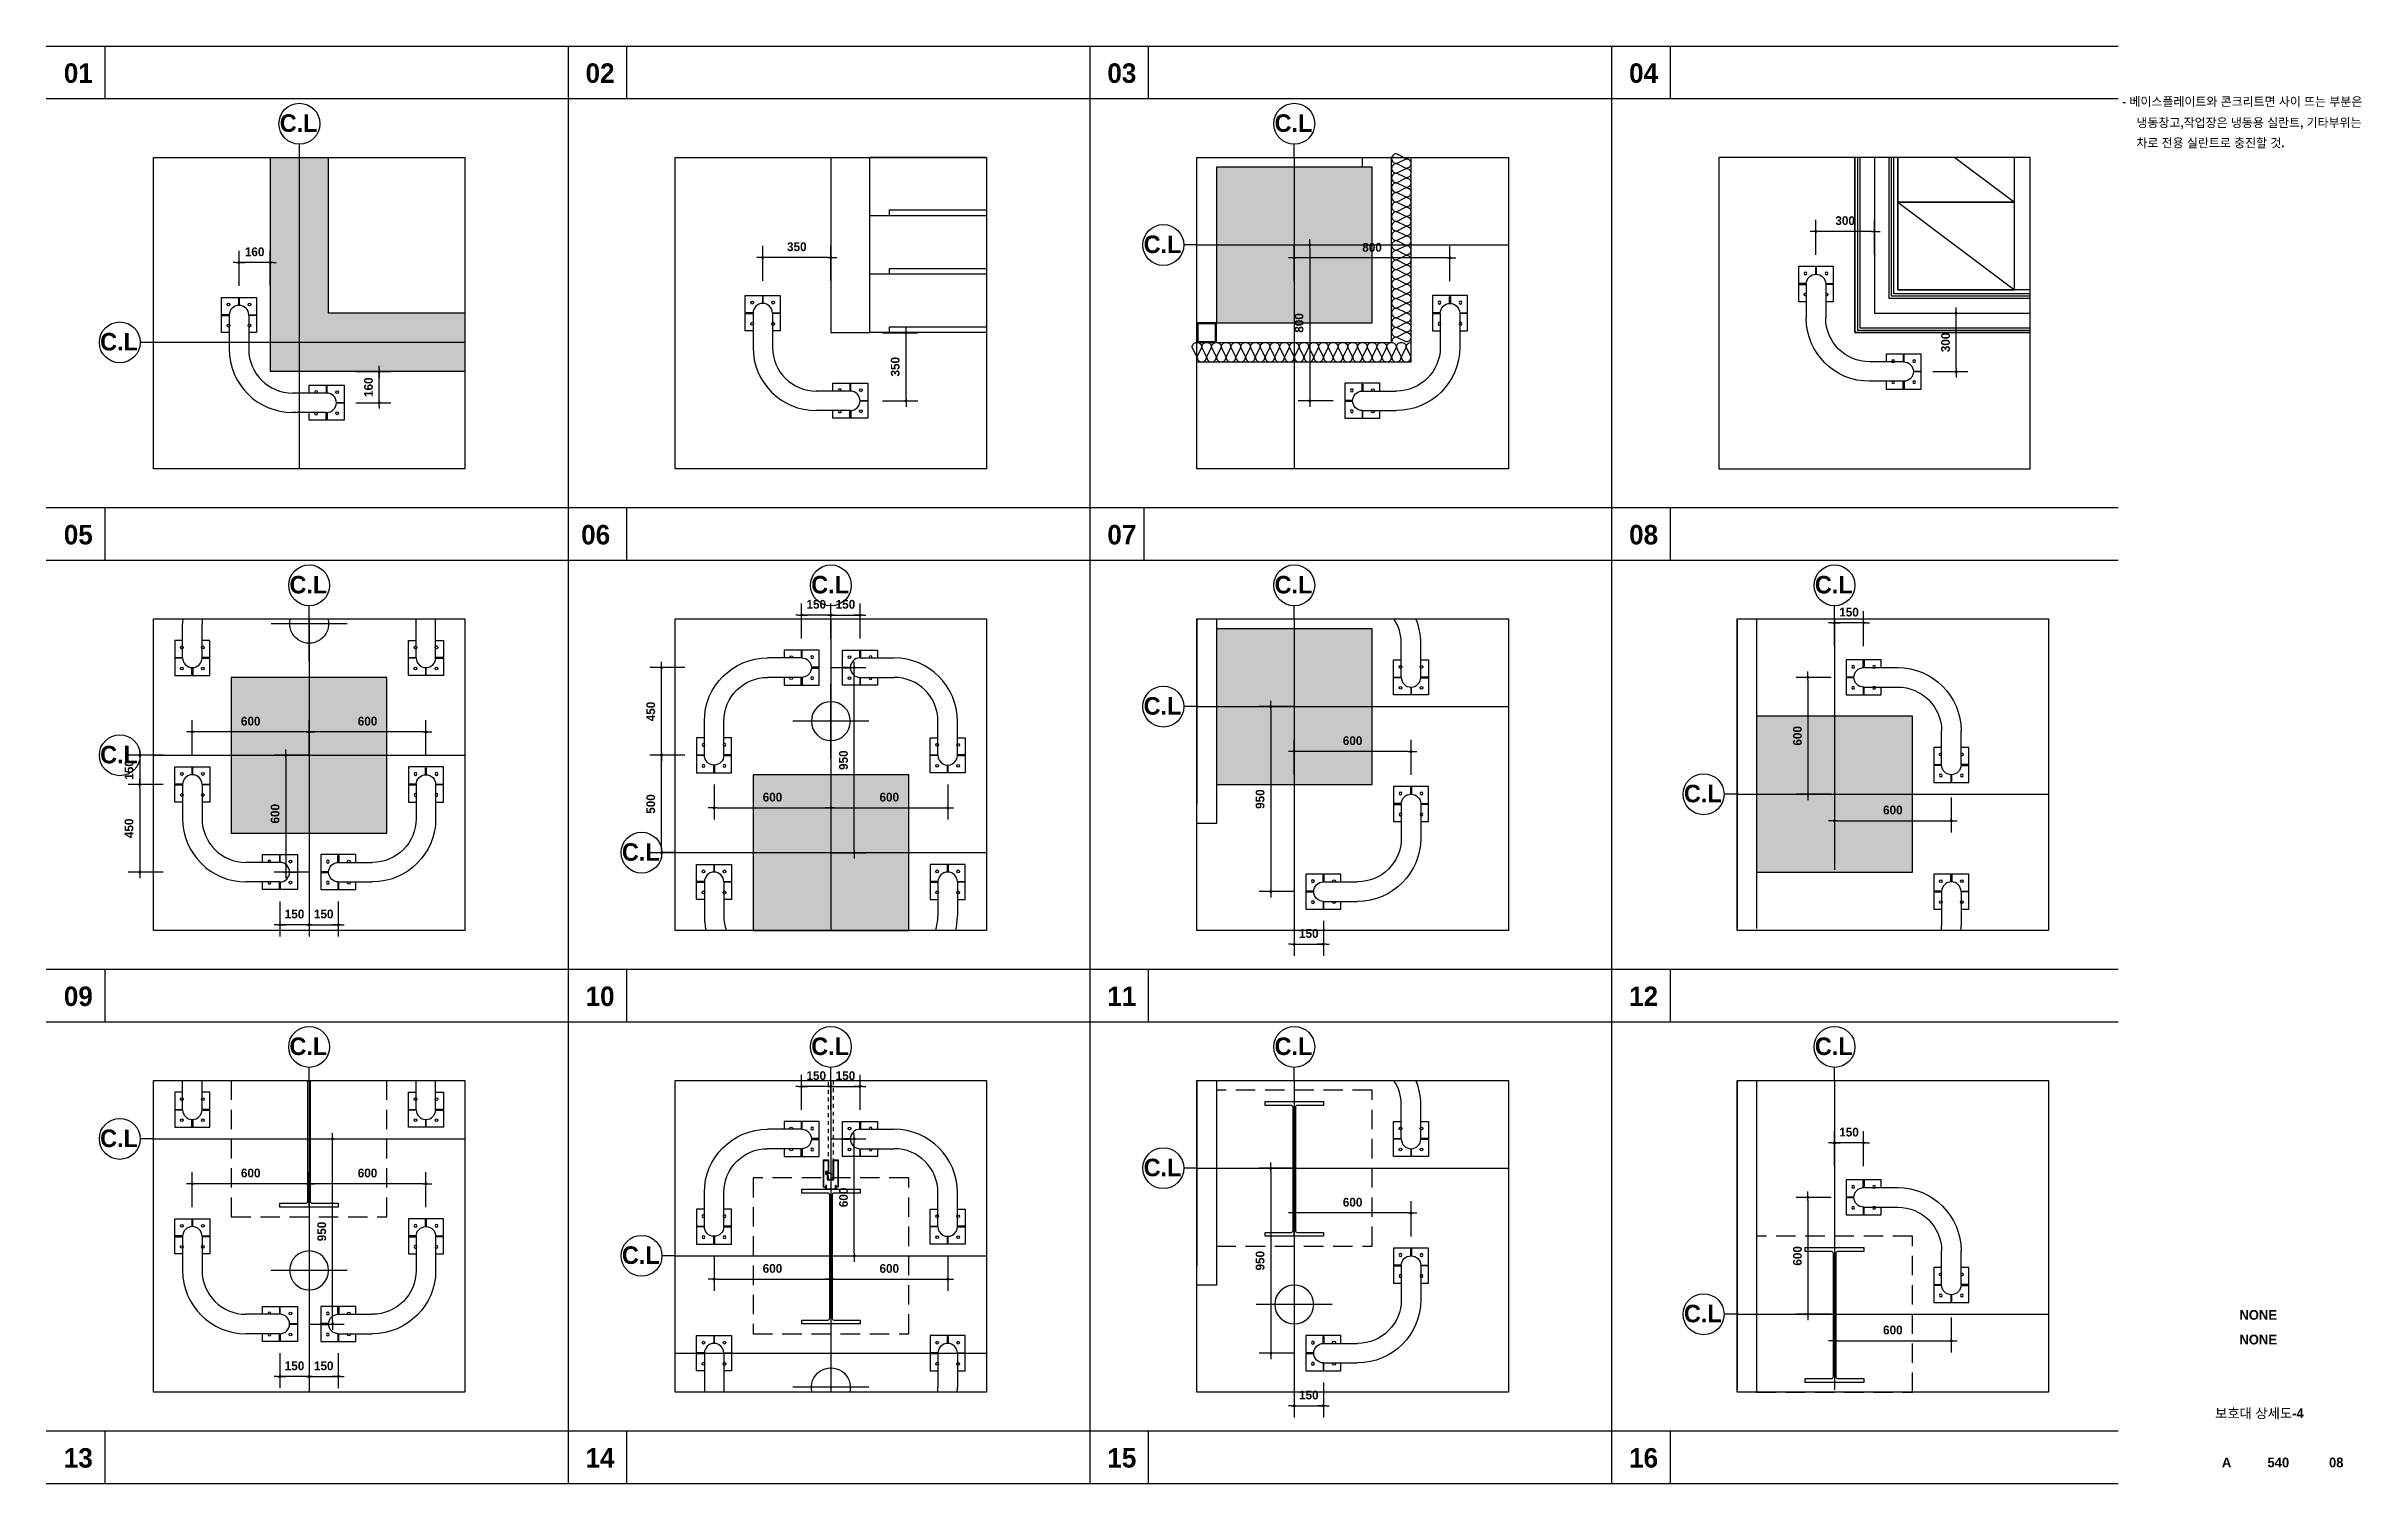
# Model space of a CAD drawing. Extents: x 300 to 49993, y 307 to 8617.
# Drawn here: x 38100 to 49993, y 307 to 7687 of the extents above; entities that cross this region are included whole.
import ezdxf
from ezdxf.enums import TextEntityAlignment as Align

# ---------------------------------------------------------------- set-up
doc = ezdxf.new("R2010")
doc.units = 0
doc.header["$LTSCALE"] = 400
doc.header["$MEASUREMENT"] = 0
doc.header["$PDSIZE"] = -5
for name, pattern in [('CEN', [62, 60, -1, 0, -1]), ('HID', [0.5, 0.25, -0.25]), ('HIDDEN', [0.375, 0.25, -0.125]), ('XR-평면도$0$HID', [2, 1.1, -0.9])]:
    doc.linetypes.add(name, pattern=pattern)
doc.layers.get('Defpoints').update_dxf_attribs({"color": 161, "linetype": 'CONTINUOUS'})
for name, color, linetype in [('$RECOVER_210316183841-0', 7, 'CONTINUOUS'), ('0NONS', 8, 'CONTINUOUS'), ('0STAIR', 7, 'CONTINUOUS'), ('1층WAL', 3, 'CONTINUOUS'), ('A-INSUL', 8, 'CONTINUOUS'), ('CEN', 1, 'CEN'), ('COL', 2, 'CONTINUOUS'), ('col-so', 253, 'CONTINUOUS'), ('DIM', 7, 'CONTINUOUS'), ('ELE2', 4, 'CONTINUOUS'), ('ETC', 6, 'CONTINUOUS'), ('FIN', 5, 'CONTINUOUS'), ('sdim', 4, 'CONTINUOUS'), ('SGB', 6, 'CONTINUOUS'), ('SYM', 7, 'CONTINUOUS'), ('T1', 2, 'CONTINUOUS'), ('TEXT', 3, 'CONTINUOUS'), ('WAL', 3, 'CONTINUOUS'), ('방화셔터', 11, 'CONTINUOUS'), ('지상1선홈통', 3, 'CONTINUOUS'), ('지상1충돌방지대', 6, 'CONTINUOUS'), ('판넬', 4, 'CONTINUOUS')]:
    doc.layers.add(name, color=color, linetype=linetype)
doc.layers.add('K', color=161, linetype='CONTINUOUS', plot=False)
doc.layers.add('하부 PC', color=250, linetype='HIDDEN', plot=False)
doc.styles.add('2020음성 1차', font='나눔고딕Bold.ttf')
doc.dimstyles.new('NDIM(SUB)', dxfattribs={"dimscale": 100, "dimtxt": 1.5, "dimasz": 0.5, "dimexe": 2, "dimexo": 2, "dimgap": 1, "dimtad": 1, "dimdec": 0, "dimdsep": 46, "dimlunit": 6, "dimtxsty": '2020음성 1차', "dimblk1": '_RXDOT', "dimblk2": '_RXDOT', "dimsah": 1, "dimcen": 3, "dimdle": 3, "dimclrd": 7, "dimclre": 7, "dimclrt": 3, "dimadec": 0, "dimazin": 0, "dimtfac": 1, "dimtdec": 0, "dimtix": 1, "dimtmove": 2, "dimatfit": 3, "dimfxl": 1, "dimtolj": 1, "dimtzin": 0, "dimarcsym": 0})

msp = doc.modelspace()

# ---------------------------------------------------------------- texts
at = {"layer": 'SYM', "color": 1, "style": '2020음성 1차'}
for p in [(39299, 7248.2), (44409.2, 7248.2), (43736.7, 6625.7), (38376.5, 6125.7), (39349, 4878.2), (42029.1, 4878.2), (44409.2, 4878.2), (47184.4, 4878.2), (43736.7, 4255.7), (38376.5, 4005.7), (46511.9, 3805.7), (41056.6, 3505.7), (39349, 2508.2), (42029.1, 2508.2), (44409.2, 2508.2), (47184.4, 2508.2), (38376.5, 2035.7), (43736.7, 1885.7), (41056.6, 1435.7), (46511.9, 1135.7)]:
    msp.add_text('C.L', height=90, dxfattribs=at).set_placement(p)
at = {"layer": 'SYM', "style": '2020음성 1차'}
for p in [(49461.8, 1173.9), (49461.8, 1047.2)]:
    msp.add_text('NONE', height=50, dxfattribs=at).set_placement(p, align=Align.MIDDLE)
for s, p in [('보호대 상세도-4', (49467.9, 668.6)), ('A', (49299.4, 416.3)), ('540', (49565, 416.3)), ('08', (49862.4, 416.3))]:
    msp.add_text(s, height=50, dxfattribs=at).set_placement(p, align=Align.MIDDLE_CENTER)
at = {"layer": 'T1', "style": '2020음성 1차'}
for s, p in [('- 베이스플레이트와 콘크리트면 사이 뜨는 부분은', (48763.6, 7403.4)), ('냉동창고,작업장은 냉동용 실란트, 기타부위는', (48836.2, 7294.8)), ('차로 전용 실란트로 충진할 것.', (48836.2, 7191.1))]:
    msp.add_text(s, height=45, dxfattribs=at).set_placement(p, align=Align.MIDDLE_LEFT)
at = {"layer": 'TEXT', "color": 2, "style": '2020음성 1차'}
for s, p in [('01', (38190, 7549.8)), ('02', (40870.1, 7549.8)), ('03', (43550.3, 7549.8)), ('04', (46230.4, 7549.8)), ('05', (38190, 5179.8)), ('06', (40847.5, 5179.8)), ('07', (43550.3, 5179.8)), ('08', (46230.4, 5179.8)), ('09', (38190, 2809.8)), ('10', (40870.1, 2809.8)), ('11', (43550.3, 2809.8)), ('12', (46230.4, 2809.8)), ('13', (38190, 439.8)), ('14', (40870.1, 439.8)), ('15', (43550.3, 439.8)), ('16', (46230.4, 439.8))]:
    msp.add_text(s, height=100, dxfattribs=at).set_placement(p, align=Align.MIDDLE_LEFT)

# ---------------------------------------------------------------- blocks, each defined once
blk = doc.blocks.new('_RXDOT')
at = {"layer": '$RECOVER_210316183841-0', "color": 0, "linetype": 'ByBlock'}
blk.add_line((-1, 0), (2, 0), dxfattribs=at)
at = {"layer": '$RECOVER_210316183841-0', "color": 0, "linetype": 'ByBlock', "const_width": 0.5}
blk.add_lwpolyline([(-0.25, 0, 1), (0.25, 0, 1)], format="xyb", close=True, dxfattribs=at)
blk = doc.blocks.new('*D21')
at = {"layer": 'Defpoints', "color": 0}
for p in [(39630, 6017), (39810, 6017), (39630, 5857)]:
    blk.add_point(p, dxfattribs=at)
at = {"layer": 'DIM', "color": 7, "lineweight": -2}
for p, q in [((39690, 6017), (39870, 6017)), ((39810, 6032), (39810, 6047)), ((39810, 5857), (39810, 6017)), ((39690, 5857), (39870, 5857)), ((39810, 5842), (39810, 5827))]:
    blk.add_line(p, q, dxfattribs=at)
at = {"layer": 'DIM', "color": 7, "linetype": 'ByBlock', "lineweight": -2, "xscale": 15, "yscale": 15, "zscale": 15}
for p, rotation in [((39810, 6017), 270), ((39810, 5857), 90)]:
    blk.add_blockref('_RXDOT', p, dxfattribs=dict(at, rotation=rotation))
at = {"layer": 'DIM', "color": 3, "insert": (39755, 5937), "char_height": 45, "attachment_point": 5, "rotation": 90, "style": '2020음성 1차'}
blk.add_mtext('\\A1;160', dxfattribs=at)
blk = doc.blocks.new('*D22')
at = {"layer": 'Defpoints', "color": 0}
for p in [(39090, 6577), (39090, 6397), (39250, 6397)]:
    blk.add_point(p, dxfattribs=at)
at = {"layer": 'DIM', "color": 7, "lineweight": -2}
for p, q in [((39075, 6577), (39060, 6577)), ((39090, 6457), (39090, 6637)), ((39250, 6577), (39090, 6577)), ((39250, 6457), (39250, 6637)), ((39265, 6577), (39280, 6577))]:
    blk.add_line(p, q, dxfattribs=at)
at = {"layer": 'DIM', "color": 7, "linetype": 'ByBlock', "lineweight": -2, "xscale": 15, "yscale": 15, "zscale": 15}
blk.add_blockref('_RXDOT', (39090, 6577), dxfattribs=at)
at = {"layer": 'DIM', "color": 7, "linetype": 'ByBlock', "lineweight": -2, "xscale": 15, "yscale": 15, "zscale": 15, "rotation": 180}
blk.add_blockref('_RXDOT', (39250, 6577), dxfattribs=at)
at = {"layer": 'DIM', "color": 3, "insert": (39170, 6632), "char_height": 45, "attachment_point": 5, "style": '2020음성 1차'}
blk.add_mtext('\\A1;160', dxfattribs=at)
blk = doc.blocks.new('A$C53E97F43')
at = {"layer": '방화셔터'}
for p, q in [((0, 64), (0, 65)), ((0, 64), (0, 65)), ((0, 11), (0, 10)), ((0, 11), (0, 10)), ((20, 62), (20, 64)), ((20, 13), (20, 11)), ((79, 20), (82, 20)), ((79, 20), (80, 18)), ((80, 18), (79, 18)), ((79, 18), (80, 16)), ((80, 16), (79, 16)), ((79, 16), (80, 14)), ((80, 14), (79, 14)), ((79, 14), (80, 12)), ((80, 12), (79, 12)), ((79, 12), (80, 10)), ((89, 10), (80, 10)), ((82, 12), (82, 18)), ((82, 18), (87, 18)), ((87, 12), (82, 12)), ((87, 12), (87, 18)), ((88, 20), (90, 20)), ((90, 20), (89, 18)), ((89, 18), (90, 18)), ((90, 18), (89, 16)), ((89, 16), (90, 16)), ((90, 16), (89, 14)), ((89, 14), (90, 14)), ((90, 14), (89, 12)), ((89, 12), (90, 12)), ((90, 12), (89, 10))]:
    blk.add_line(p, q, dxfattribs=at)
for points in [[(0, 10), (10, 10), (10, 0), (150, 0), (150, 25), (90, 25), (90, 10), (80, 10), (80, 20), (50, 20), (50, 50), (150, 50), (150, 75), (10, 75), (10, 65), (0, 65)], [(0, 11), (11, 11), (11, 2), (148, 2), (148, 24), (91, 24), (91, 9), (78, 9), (78, 19), (48, 19), (48, 52), (148, 52), (148, 74), (11, 74), (11, 64), (0, 64)], [(20, 11), (20, 11), (0, 11), (0, 64), (20, 64)], [(20, 13), (2, 13), (2, 62), (20, 62)]]:
    blk.add_lwpolyline(points, dxfattribs=at)
for centre, radius, start, end in [((75, 41), 2, 39.9712, 180), ((74, 41), 0.5, 180, 0), ((75, 41), 1, 49.239, 180), ((48, 21), 35.2, 358.1243, 36.6903), ((47, 16), 40, 5.838, 42.0129), ((82, 20), 0.5, 180, 0), ((87, 20), 0.5, 180, 0)]:
    blk.add_arc(centre, radius, start, end, dxfattribs=at)
blk = doc.blocks.new('A$C0CB4776A')
at = {"layer": '지상1충돌방지대'}
for p, q in [((88, 626), (88, 590)), ((92, 626), (88, 626)), ((92, 590), (92, 626)), ((4, 542), (4, 538)), ((40, 542), (4, 542)), ((4, 538), (40, 538)), ((40, 540), (40, 365)), ((140, 542), (176, 542)), ((140, 540), (140, 365)), ((176, 538), (140, 538)), ((176, 542), (176, 538)), ((540, 140), (365, 140)), ((538, 176), (538, 140)), ((542, 176), (538, 176)), ((542, 140), (542, 176)), ((540, 40), (365, 40)), ((538, 4), (538, 40)), ((542, 4), (538, 4)), ((542, 40), (542, 4)), ((590, 92), (626, 92)), ((626, 88), (590, 88)), ((626, 92), (626, 88))]:
    blk.add_line(p, q, dxfattribs=at)
for points in [[(40, 450), (0, 450), (0, 630), (180, 630), (180, 450), (140, 450)], [(450, 140), (450, 180), (630, 180), (630, 0), (450, 0), (450, 40)]]:
    blk.add_lwpolyline(points, dxfattribs=at)
for centre in [(36, 594), (144, 594), (36, 486), (144, 486), (594, 144), (594, 36)]:
    blk.add_circle(centre, 7.2, dxfattribs=at)
for centre, radius, start, end in [((90, 540), 50, 360, 180), ((365, 365), 325, 180, 270), ((365, 365), 225, 180, 270), ((486, 144), 7.2, 330, 210), ((540, 90), 50, 270, 90), ((486, 36), 7.2, 150, 30)]:
    blk.add_arc(centre, radius, start, end, dxfattribs=at)
blk = doc.blocks.new('*D92')
at = {"layer": 'Defpoints', "color": 0}
for p in [(39450, 1037), (39600, 1037), (39600, 857)]:
    blk.add_point(p, dxfattribs=at)
at = {"layer": 'DIM', "color": 7, "lineweight": -2}
for p, q in [((39450, 977), (39450, 797)), ((39600, 977), (39600, 797)), ((39435, 857), (39420, 857)), ((39450, 857), (39600, 857)), ((39615, 857), (39630, 857))]:
    blk.add_line(p, q, dxfattribs=at)
at = {"layer": 'DIM', "color": 7, "linetype": 'ByBlock', "lineweight": -2, "xscale": 15, "yscale": 15, "zscale": 15}
blk.add_blockref('_RXDOT', (39450, 857), dxfattribs=at)
at = {"layer": 'DIM', "color": 7, "linetype": 'ByBlock', "lineweight": -2, "xscale": 15, "yscale": 15, "zscale": 15, "rotation": 180}
blk.add_blockref('_RXDOT', (39600, 857), dxfattribs=at)
at = {"layer": 'DIM', "color": 3, "insert": (39525, 912), "char_height": 45, "attachment_point": 5, "style": '2020음성 1차'}
blk.add_mtext('\\A1;150', dxfattribs=at)
blk = doc.blocks.new('*D93')
at = {"layer": 'Defpoints', "color": 0}
for p in [(38850, 1847), (38850, 1667), (39450, 1667)]:
    blk.add_point(p, dxfattribs=at)
at = {"layer": 'DIM', "color": 7, "lineweight": -2}
for p, q in [((38850, 1727), (38850, 1907)), ((39450, 1727), (39450, 1907)), ((39435, 1847), (38865, 1847))]:
    blk.add_line(p, q, dxfattribs=at)
at = {"layer": 'DIM', "color": 7, "linetype": 'ByBlock', "lineweight": -2, "xscale": 15, "yscale": 15, "zscale": 15, "rotation": 180}
blk.add_blockref('_RXDOT', (38850, 1847), dxfattribs=at)
at = {"layer": 'DIM', "color": 7, "linetype": 'ByBlock', "lineweight": -2, "xscale": 15, "yscale": 15, "zscale": 15}
blk.add_blockref('_RXDOT', (39450, 1847), dxfattribs=at)
at = {"layer": 'DIM', "color": 3, "insert": (39150, 1902), "char_height": 45, "attachment_point": 5, "style": '2020음성 1차'}
blk.add_mtext('\\A1;600', dxfattribs=at)
blk = doc.blocks.new('*D94')
at = {"layer": 'Defpoints', "color": 0}
for p in [(39300, 1037), (39450, 1037), (39300, 857)]:
    blk.add_point(p, dxfattribs=at)
at = {"layer": 'DIM', "color": 7, "lineweight": -2}
for p, q in [((39300, 977), (39300, 797)), ((39450, 977), (39450, 797)), ((39285, 857), (39270, 857)), ((39450, 857), (39300, 857)), ((39465, 857), (39480, 857))]:
    blk.add_line(p, q, dxfattribs=at)
at = {"layer": 'DIM', "color": 7, "linetype": 'ByBlock', "lineweight": -2, "xscale": 15, "yscale": 15, "zscale": 15}
for p, rotation in [((39300, 857), 2.08440831604393e-10), ((39450, 857), 180.0000000002084)]:
    blk.add_blockref('_RXDOT', p, dxfattribs=dict(at, rotation=rotation))
at = {"layer": 'DIM', "color": 3, "insert": (39375, 912), "char_height": 45, "attachment_point": 5, "style": '2020음성 1차'}
blk.add_mtext('\\A1;150', dxfattribs=at)
blk = doc.blocks.new('*D95')
at = {"layer": 'Defpoints', "color": 0}
for p in [(41530, 1537), (42130, 1537), (42130, 1357)]:
    blk.add_point(p, dxfattribs=at)
at = {"layer": 'DIM', "color": 7, "lineweight": -2}
for p, q in [((41530, 1477), (41530, 1297)), ((42130, 1477), (42130, 1297)), ((41545, 1357), (42115, 1357))]:
    blk.add_line(p, q, dxfattribs=at)
at = {"layer": 'DIM', "color": 7, "linetype": 'ByBlock', "lineweight": -2, "xscale": 15, "yscale": 15, "zscale": 15, "rotation": 180}
blk.add_blockref('_RXDOT', (41530, 1357), dxfattribs=at)
at = {"layer": 'DIM', "color": 7, "linetype": 'ByBlock', "lineweight": -2, "xscale": 15, "yscale": 15, "zscale": 15}
blk.add_blockref('_RXDOT', (42130, 1357), dxfattribs=at)
at = {"layer": 'DIM', "color": 3, "insert": (41830, 1412), "char_height": 45, "attachment_point": 5, "style": '2020음성 1차'}
blk.add_mtext('\\A1;600', dxfattribs=at)
blk = doc.blocks.new('*D96')
at = {"layer": 'Defpoints', "color": 0}
for p in [(42280, 2347), (42130, 2167), (42280, 2167)]:
    blk.add_point(p, dxfattribs=at)
at = {"layer": 'DIM', "color": 7, "lineweight": -2}
for p, q in [((42130, 2227), (42130, 2407)), ((42280, 2227), (42280, 2407)), ((42115, 2347), (42100, 2347)), ((42130, 2347), (42280, 2347)), ((42295, 2347), (42310, 2347))]:
    blk.add_line(p, q, dxfattribs=at)
at = {"layer": 'DIM', "color": 7, "linetype": 'ByBlock', "lineweight": -2, "xscale": 15, "yscale": 15, "zscale": 15}
blk.add_blockref('_RXDOT', (42130, 2347), dxfattribs=at)
at = {"layer": 'DIM', "color": 7, "linetype": 'ByBlock', "lineweight": -2, "xscale": 15, "yscale": 15, "zscale": 15, "rotation": 180}
blk.add_blockref('_RXDOT', (42280, 2347), dxfattribs=at)
at = {"layer": 'DIM', "color": 3, "insert": (42205, 2402), "char_height": 45, "attachment_point": 5, "style": '2020음성 1차'}
blk.add_mtext('\\A1;150', dxfattribs=at)
blk = doc.blocks.new('*D97')
at = {"layer": 'Defpoints', "color": 0}
for p in [(41980, 2347), (41980, 2167), (42130, 2167)]:
    blk.add_point(p, dxfattribs=at)
at = {"layer": 'DIM', "color": 7, "lineweight": -2}
for p, q in [((41980, 2227), (41980, 2407)), ((42130, 2227), (42130, 2407)), ((41965, 2347), (41950, 2347)), ((42130, 2347), (41980, 2347)), ((42145, 2347), (42160, 2347))]:
    blk.add_line(p, q, dxfattribs=at)
at = {"layer": 'DIM', "color": 7, "linetype": 'ByBlock', "lineweight": -2, "xscale": 15, "yscale": 15, "zscale": 15}
blk.add_blockref('_RXDOT', (41980, 2347), dxfattribs=at)
at = {"layer": 'DIM', "color": 7, "linetype": 'ByBlock', "lineweight": -2, "xscale": 15, "yscale": 15, "zscale": 15, "rotation": 180}
blk.add_blockref('_RXDOT', (42130, 2347), dxfattribs=at)
at = {"layer": 'DIM', "color": 3, "insert": (42055, 2402), "char_height": 45, "attachment_point": 5, "style": '2020음성 1차'}
blk.add_mtext('\\A1;150', dxfattribs=at)
blk = doc.blocks.new('*D98')
at = {"layer": 'Defpoints', "color": 0}
for p in [(44510, 887), (44660, 887), (44660, 707)]:
    blk.add_point(p, dxfattribs=at)
at = {"layer": 'DIM', "color": 7, "lineweight": -2}
for p, q in [((44510, 827), (44510, 647)), ((44660, 827), (44660, 647)), ((44495, 707), (44480, 707)), ((44510, 707), (44660, 707)), ((44675, 707), (44690, 707))]:
    blk.add_line(p, q, dxfattribs=at)
at = {"layer": 'DIM', "color": 7, "linetype": 'ByBlock', "lineweight": -2, "xscale": 15, "yscale": 15, "zscale": 15}
blk.add_blockref('_RXDOT', (44510, 707), dxfattribs=at)
at = {"layer": 'DIM', "color": 7, "linetype": 'ByBlock', "lineweight": -2, "xscale": 15, "yscale": 15, "zscale": 15, "rotation": 180}
blk.add_blockref('_RXDOT', (44660, 707), dxfattribs=at)
at = {"layer": 'DIM', "color": 3, "insert": (44585, 762), "char_height": 45, "attachment_point": 5, "style": '2020음성 1차'}
blk.add_mtext('\\A1;150', dxfattribs=at)
blk = doc.blocks.new('*D99')
at = {"layer": 'Defpoints', "color": 0}
for p in [(44510, 1697), (44510, 1517), (45110, 1517)]:
    blk.add_point(p, dxfattribs=at)
at = {"layer": 'DIM', "color": 7, "lineweight": -2}
for p, q in [((44510, 1577), (44510, 1757)), ((45095, 1697), (44525, 1697)), ((45110, 1577), (45110, 1757))]:
    blk.add_line(p, q, dxfattribs=at)
at = {"layer": 'DIM', "color": 7, "linetype": 'ByBlock', "lineweight": -2, "xscale": 15, "yscale": 15, "zscale": 15, "rotation": 180}
blk.add_blockref('_RXDOT', (44510, 1697), dxfattribs=at)
at = {"layer": 'DIM', "color": 7, "linetype": 'ByBlock', "lineweight": -2, "xscale": 15, "yscale": 15, "zscale": 15}
blk.add_blockref('_RXDOT', (45110, 1697), dxfattribs=at)
at = {"layer": 'DIM', "color": 3, "insert": (44810, 1752), "char_height": 45, "attachment_point": 5, "style": '2020음성 1차'}
blk.add_mtext('\\A1;600', dxfattribs=at)
blk = doc.blocks.new('*D100')
at = {"layer": 'Defpoints', "color": 0}
for p in [(47285, 1221), (47885, 1221), (47885, 1041)]:
    blk.add_point(p, dxfattribs=at)
at = {"layer": 'DIM', "color": 7, "lineweight": -2}
for p, q in [((47285, 1161), (47285, 981)), ((47885, 1161), (47885, 981)), ((47300, 1041), (47870, 1041))]:
    blk.add_line(p, q, dxfattribs=at)
at = {"layer": 'DIM', "color": 7, "linetype": 'ByBlock', "lineweight": -2, "xscale": 15, "yscale": 15, "zscale": 15, "rotation": 180}
blk.add_blockref('_RXDOT', (47285, 1041), dxfattribs=at)
at = {"layer": 'DIM', "color": 7, "linetype": 'ByBlock', "lineweight": -2, "xscale": 15, "yscale": 15, "zscale": 15}
blk.add_blockref('_RXDOT', (47885, 1041), dxfattribs=at)
at = {"layer": 'DIM', "color": 3, "insert": (47585, 1096), "char_height": 45, "attachment_point": 5, "style": '2020음성 1차'}
blk.add_mtext('\\A1;600', dxfattribs=at)
blk = doc.blocks.new('*D101')
at = {"layer": 'Defpoints', "color": 0}
for p in [(47285, 2057), (47285, 1877), (47435, 1877)]:
    blk.add_point(p, dxfattribs=at)
at = {"layer": 'DIM', "color": 7, "lineweight": -2}
for p, q in [((47270, 2057), (47255, 2057)), ((47285, 1937), (47285, 2117)), ((47435, 2057), (47285, 2057)), ((47435, 1937), (47435, 2117)), ((47450, 2057), (47465, 2057))]:
    blk.add_line(p, q, dxfattribs=at)
at = {"layer": 'DIM', "color": 7, "linetype": 'ByBlock', "lineweight": -2, "xscale": 15, "yscale": 15, "zscale": 15}
blk.add_blockref('_RXDOT', (47285, 2057), dxfattribs=at)
at = {"layer": 'DIM', "color": 7, "linetype": 'ByBlock', "lineweight": -2, "xscale": 15, "yscale": 15, "zscale": 15, "rotation": 180}
blk.add_blockref('_RXDOT', (47435, 2057), dxfattribs=at)
at = {"layer": 'DIM', "color": 3, "insert": (47360, 2112), "char_height": 45, "attachment_point": 5, "style": '2020음성 1차'}
blk.add_mtext('\\A1;150', dxfattribs=at)
blk = doc.blocks.new('*D102')
at = {"layer": 'Defpoints', "color": 0}
for p in [(42336, 6217), (42516, 6217), (42336, 5867)]:
    blk.add_point(p, dxfattribs=at)
at = {"layer": 'DIM', "color": 7, "lineweight": -2}
for p, q in [((42396, 6217), (42576, 6217)), ((42516, 5882), (42516, 6202)), ((42396, 5867), (42576, 5867))]:
    blk.add_line(p, q, dxfattribs=at)
at = {"layer": 'DIM', "color": 7, "linetype": 'ByBlock', "lineweight": -2, "xscale": 15, "yscale": 15, "zscale": 15}
for p, rotation in [((42516, 6217), 90), ((42516, 5867), 270)]:
    blk.add_blockref('_RXDOT', p, dxfattribs=dict(at, rotation=rotation))
at = {"layer": 'DIM', "color": 3, "insert": (42461, 6042), "char_height": 45, "attachment_point": 5, "rotation": 90, "style": '2020음성 1차'}
blk.add_mtext('\\A1;350', dxfattribs=at)
blk = doc.blocks.new('*D103')
at = {"layer": 'Defpoints', "color": 0}
for p in [(41780, 6603), (41780, 6423), (42130, 6423)]:
    blk.add_point(p, dxfattribs=at)
at = {"layer": 'DIM', "color": 7, "lineweight": -2}
for p, q in [((41780, 6483), (41780, 6663)), ((42130, 6483), (42130, 6663)), ((42115, 6603), (41795, 6603))]:
    blk.add_line(p, q, dxfattribs=at)
at = {"layer": 'DIM', "color": 7, "linetype": 'ByBlock', "lineweight": -2, "xscale": 15, "yscale": 15, "zscale": 15, "rotation": 180}
blk.add_blockref('_RXDOT', (41780, 6603), dxfattribs=at)
at = {"layer": 'DIM', "color": 7, "linetype": 'ByBlock', "lineweight": -2, "xscale": 15, "yscale": 15, "zscale": 15}
blk.add_blockref('_RXDOT', (42130, 6603), dxfattribs=at)
at = {"layer": 'DIM', "color": 3, "insert": (41955, 6658), "char_height": 45, "attachment_point": 5, "style": '2020음성 1차'}
blk.add_mtext('\\A1;350', dxfattribs=at)
blk = doc.blocks.new('*D104')
at = {"layer": 'Defpoints', "color": 0}
for p in [(41980, 4767), (41980, 4587), (42130, 4587)]:
    blk.add_point(p, dxfattribs=at)
at = {"layer": 'DIM', "color": 7, "lineweight": -2}
for p, q in [((41965, 4767), (41950, 4767)), ((41980, 4647), (41980, 4827)), ((42130, 4767), (41980, 4767)), ((42130, 4647), (42130, 4827)), ((42145, 4767), (42160, 4767))]:
    blk.add_line(p, q, dxfattribs=at)
at = {"layer": 'DIM', "color": 7, "linetype": 'ByBlock', "lineweight": -2, "xscale": 15, "yscale": 15, "zscale": 15}
blk.add_blockref('_RXDOT', (41980, 4767), dxfattribs=at)
at = {"layer": 'DIM', "color": 7, "linetype": 'ByBlock', "lineweight": -2, "xscale": 15, "yscale": 15, "zscale": 15, "rotation": 180}
blk.add_blockref('_RXDOT', (42130, 4767), dxfattribs=at)
at = {"layer": 'DIM', "color": 3, "insert": (42055, 4822), "char_height": 45, "attachment_point": 5, "style": '2020음성 1차'}
blk.add_mtext('\\A1;150', dxfattribs=at)
blk = doc.blocks.new('*D105')
at = {"layer": 'Defpoints', "color": 0}
for p in [(41260, 4497), (41440, 4497), (41440, 4047)]:
    blk.add_point(p, dxfattribs=at)
at = {"layer": 'DIM', "color": 7, "lineweight": -2}
for p, q in [((41380, 4497), (41200, 4497)), ((41260, 4062), (41260, 4482)), ((41380, 4047), (41200, 4047))]:
    blk.add_line(p, q, dxfattribs=at)
at = {"layer": 'DIM', "color": 7, "linetype": 'ByBlock', "lineweight": -2, "xscale": 15, "yscale": 15, "zscale": 15}
for p, rotation in [((41260, 4497), 90), ((41260, 4047), 270)]:
    blk.add_blockref('_RXDOT', p, dxfattribs=dict(at, rotation=rotation))
at = {"layer": 'DIM', "color": 3, "insert": (41205, 4272), "char_height": 45, "attachment_point": 5, "rotation": 90, "style": '2020음성 1차'}
blk.add_mtext('\\A1;450', dxfattribs=at)
blk = doc.blocks.new('*D106')
at = {"layer": 'Defpoints', "color": 0}
for p in [(42280, 4767), (42130, 4587), (42280, 4587)]:
    blk.add_point(p, dxfattribs=at)
at = {"layer": 'DIM', "color": 7, "lineweight": -2}
for p, q in [((42115, 4767), (42100, 4767)), ((42130, 4647), (42130, 4827)), ((42130, 4767), (42280, 4767)), ((42280, 4647), (42280, 4827)), ((42295, 4767), (42310, 4767))]:
    blk.add_line(p, q, dxfattribs=at)
at = {"layer": 'DIM', "color": 7, "linetype": 'ByBlock', "lineweight": -2, "xscale": 15, "yscale": 15, "zscale": 15}
blk.add_blockref('_RXDOT', (42130, 4767), dxfattribs=at)
at = {"layer": 'DIM', "color": 7, "linetype": 'ByBlock', "lineweight": -2, "xscale": 15, "yscale": 15, "zscale": 15, "rotation": 180}
blk.add_blockref('_RXDOT', (42280, 4767), dxfattribs=at)
at = {"layer": 'DIM', "color": 3, "insert": (42205, 4822), "char_height": 45, "attachment_point": 5, "style": '2020음성 1차'}
blk.add_mtext('\\A1;150', dxfattribs=at)
blk = doc.blocks.new('*D107')
at = {"layer": 'Defpoints', "color": 0}
for p in [(41260, 4047), (41440, 4047), (41440, 3547)]:
    blk.add_point(p, dxfattribs=at)
at = {"layer": 'DIM', "color": 7, "lineweight": -2}
for p, q in [((41380, 4047), (41200, 4047)), ((41260, 3562), (41260, 4032)), ((41380, 3547), (41200, 3547))]:
    blk.add_line(p, q, dxfattribs=at)
at = {"layer": 'DIM', "color": 7, "linetype": 'ByBlock', "lineweight": -2, "xscale": 15, "yscale": 15, "zscale": 15}
for p, rotation in [((41260, 4047), 90), ((41260, 3547), 270)]:
    blk.add_blockref('_RXDOT', p, dxfattribs=dict(at, rotation=rotation))
at = {"layer": 'DIM', "color": 3, "insert": (41205, 3797), "char_height": 45, "attachment_point": 5, "rotation": 90, "style": '2020음성 1차'}
blk.add_mtext('\\A1;500', dxfattribs=at)
blk = doc.blocks.new('*D108')
at = {"layer": 'Defpoints', "color": 0}
for p in [(39300, 3357), (39450, 3357), (39300, 3177)]:
    blk.add_point(p, dxfattribs=at)
at = {"layer": 'DIM', "color": 7, "lineweight": -2}
for p, q in [((39300, 3297), (39300, 3117)), ((39450, 3297), (39450, 3117)), ((39285, 3177), (39270, 3177)), ((39450, 3177), (39300, 3177)), ((39465, 3177), (39480, 3177))]:
    blk.add_line(p, q, dxfattribs=at)
at = {"layer": 'DIM', "color": 7, "linetype": 'ByBlock', "lineweight": -2, "xscale": 15, "yscale": 15, "zscale": 15}
blk.add_blockref('_RXDOT', (39300, 3177), dxfattribs=at)
at = {"layer": 'DIM', "color": 7, "linetype": 'ByBlock', "lineweight": -2, "xscale": 15, "yscale": 15, "zscale": 15, "rotation": 180}
blk.add_blockref('_RXDOT', (39450, 3177), dxfattribs=at)
at = {"layer": 'DIM', "color": 3, "insert": (39375, 3232), "char_height": 45, "attachment_point": 5, "style": '2020음성 1차'}
blk.add_mtext('\\A1;150', dxfattribs=at)
blk = doc.blocks.new('*D109')
at = {"layer": 'Defpoints', "color": 0}
for p in [(38760, 3897), (38580, 3447), (38760, 3447)]:
    blk.add_point(p, dxfattribs=at)
at = {"layer": 'DIM', "color": 7, "lineweight": -2}
for p, q in [((38700, 3897), (38520, 3897)), ((38580, 3882), (38580, 3462)), ((38700, 3447), (38520, 3447))]:
    blk.add_line(p, q, dxfattribs=at)
at = {"layer": 'DIM', "color": 7, "linetype": 'ByBlock', "lineweight": -2, "xscale": 15, "yscale": 15, "zscale": 15}
for p, rotation in [((38580, 3897), 90.00000000002595), ((38580, 3447), 270.0000000000259)]:
    blk.add_blockref('_RXDOT', p, dxfattribs=dict(at, rotation=rotation))
at = {"layer": 'DIM', "color": 3, "insert": (38525, 3672), "char_height": 45, "attachment_point": 5, "rotation": 90, "style": '2020음성 1차'}
blk.add_mtext('\\A1;450', dxfattribs=at)
blk = doc.blocks.new('*D110')
at = {"layer": 'Defpoints', "color": 0}
for p in [(39450, 3357), (39600, 3357), (39600, 3177)]:
    blk.add_point(p, dxfattribs=at)
at = {"layer": 'DIM', "color": 7, "lineweight": -2}
for p, q in [((39450, 3297), (39450, 3117)), ((39600, 3297), (39600, 3117)), ((39435, 3177), (39420, 3177)), ((39450, 3177), (39600, 3177)), ((39615, 3177), (39630, 3177))]:
    blk.add_line(p, q, dxfattribs=at)
at = {"layer": 'DIM', "color": 7, "linetype": 'ByBlock', "lineweight": -2, "xscale": 15, "yscale": 15, "zscale": 15}
blk.add_blockref('_RXDOT', (39450, 3177), dxfattribs=at)
at = {"layer": 'DIM', "color": 7, "linetype": 'ByBlock', "lineweight": -2, "xscale": 15, "yscale": 15, "zscale": 15, "rotation": 180}
blk.add_blockref('_RXDOT', (39600, 3177), dxfattribs=at)
at = {"layer": 'DIM', "color": 3, "insert": (39525, 3232), "char_height": 45, "attachment_point": 5, "style": '2020음성 1차'}
blk.add_mtext('\\A1;150', dxfattribs=at)
blk = doc.blocks.new('*D111')
at = {"layer": 'Defpoints', "color": 0}
for p in [(38760, 4047), (38580, 3897), (38760, 3897)]:
    blk.add_point(p, dxfattribs=at)
at = {"layer": 'DIM', "color": 7, "lineweight": -2}
for p, q in [((38700, 4047), (38520, 4047)), ((38580, 4062), (38580, 4077)), ((38580, 4047), (38580, 3897)), ((38700, 3897), (38520, 3897)), ((38580, 3882), (38580, 3867))]:
    blk.add_line(p, q, dxfattribs=at)
at = {"layer": 'DIM', "color": 7, "linetype": 'ByBlock', "lineweight": -2, "xscale": 15, "yscale": 15, "zscale": 15}
for p, rotation in [((38580, 4047), 270.000000000025), ((38580, 3897), 90.00000000002501)]:
    blk.add_blockref('_RXDOT', p, dxfattribs=dict(at, rotation=rotation))
at = {"layer": 'DIM', "color": 3, "insert": (38525, 3972), "char_height": 45, "attachment_point": 5, "rotation": 90, "style": '2020음성 1차'}
blk.add_mtext('\\A1;150', dxfattribs=at)
blk = doc.blocks.new('*D112')
at = {"layer": 'Defpoints', "color": 0}
for p in [(44510, 3257), (44660, 3257), (44660, 3077)]:
    blk.add_point(p, dxfattribs=at)
at = {"layer": 'DIM', "color": 7, "lineweight": -2}
for p, q in [((44510, 3197), (44510, 3017)), ((44660, 3197), (44660, 3017)), ((44495, 3077), (44480, 3077)), ((44510, 3077), (44660, 3077)), ((44675, 3077), (44690, 3077))]:
    blk.add_line(p, q, dxfattribs=at)
at = {"layer": 'DIM', "color": 7, "linetype": 'ByBlock', "lineweight": -2, "xscale": 15, "yscale": 15, "zscale": 15}
blk.add_blockref('_RXDOT', (44510, 3077), dxfattribs=at)
at = {"layer": 'DIM', "color": 7, "linetype": 'ByBlock', "lineweight": -2, "xscale": 15, "yscale": 15, "zscale": 15, "rotation": 180}
blk.add_blockref('_RXDOT', (44660, 3077), dxfattribs=at)
at = {"layer": 'DIM', "color": 3, "insert": (44585, 3132), "char_height": 45, "attachment_point": 5, "style": '2020음성 1차'}
blk.add_mtext('\\A1;150', dxfattribs=at)
blk = doc.blocks.new('*D113')
at = {"layer": 'Defpoints', "color": 0}
for p in [(44510, 4067), (44510, 3887), (45110, 3887)]:
    blk.add_point(p, dxfattribs=at)
at = {"layer": 'DIM', "color": 7, "lineweight": -2}
for p, q in [((44510, 3947), (44510, 4127)), ((45095, 4067), (44525, 4067)), ((45110, 3947), (45110, 4127))]:
    blk.add_line(p, q, dxfattribs=at)
at = {"layer": 'DIM', "color": 7, "linetype": 'ByBlock', "lineweight": -2, "xscale": 15, "yscale": 15, "zscale": 15, "rotation": 180}
blk.add_blockref('_RXDOT', (44510, 4067), dxfattribs=at)
at = {"layer": 'DIM', "color": 7, "linetype": 'ByBlock', "lineweight": -2, "xscale": 15, "yscale": 15, "zscale": 15}
blk.add_blockref('_RXDOT', (45110, 4067), dxfattribs=at)
at = {"layer": 'DIM', "color": 3, "insert": (44810, 4122), "char_height": 45, "attachment_point": 5, "style": '2020음성 1차'}
blk.add_mtext('\\A1;600', dxfattribs=at)
blk = doc.blocks.new('*D114')
at = {"layer": 'Defpoints', "color": 0}
for p in [(47285, 3891), (47885, 3891), (47885, 3711)]:
    blk.add_point(p, dxfattribs=at)
at = {"layer": 'DIM', "color": 7, "lineweight": -2}
for p, q in [((47285, 3831), (47285, 3651)), ((47885, 3831), (47885, 3651)), ((47300, 3711), (47870, 3711))]:
    blk.add_line(p, q, dxfattribs=at)
at = {"layer": 'DIM', "color": 7, "linetype": 'ByBlock', "lineweight": -2, "xscale": 15, "yscale": 15, "zscale": 15, "rotation": 180}
blk.add_blockref('_RXDOT', (47285, 3711), dxfattribs=at)
at = {"layer": 'DIM', "color": 7, "linetype": 'ByBlock', "lineweight": -2, "xscale": 15, "yscale": 15, "zscale": 15}
blk.add_blockref('_RXDOT', (47885, 3711), dxfattribs=at)
at = {"layer": 'DIM', "color": 3, "insert": (47585, 3766), "char_height": 45, "attachment_point": 5, "style": '2020음성 1차'}
blk.add_mtext('\\A1;600', dxfattribs=at)
blk = doc.blocks.new('*D115')
at = {"layer": 'Defpoints', "color": 0}
for p in [(47285, 4727), (47285, 4547), (47435, 4547)]:
    blk.add_point(p, dxfattribs=at)
at = {"layer": 'DIM', "color": 7, "lineweight": -2}
for p, q in [((47285, 4607), (47285, 4787)), ((47435, 4607), (47435, 4787)), ((47270, 4727), (47255, 4727)), ((47435, 4727), (47285, 4727)), ((47450, 4727), (47465, 4727))]:
    blk.add_line(p, q, dxfattribs=at)
at = {"layer": 'DIM', "color": 7, "linetype": 'ByBlock', "lineweight": -2, "xscale": 15, "yscale": 15, "zscale": 15}
blk.add_blockref('_RXDOT', (47285, 4727), dxfattribs=at)
at = {"layer": 'DIM', "color": 7, "linetype": 'ByBlock', "lineweight": -2, "xscale": 15, "yscale": 15, "zscale": 15, "rotation": 180}
blk.add_blockref('_RXDOT', (47435, 4727), dxfattribs=at)
at = {"layer": 'DIM', "color": 3, "insert": (47360, 4782), "char_height": 45, "attachment_point": 5, "style": '2020음성 1차'}
blk.add_mtext('\\A1;150', dxfattribs=at)
blk = doc.blocks.new('*D116')
at = {"layer": 'Defpoints', "color": 0}
for p in [(44510, 6601), (44510, 6421), (45310, 6421)]:
    blk.add_point(p, dxfattribs=at)
at = {"layer": 'DIM', "color": 7, "lineweight": -2}
for p, q in [((44510, 6481), (44510, 6661)), ((45310, 6481), (45310, 6661)), ((45295, 6601), (44525, 6601))]:
    blk.add_line(p, q, dxfattribs=at)
at = {"layer": 'DIM', "color": 7, "linetype": 'ByBlock', "lineweight": -2, "xscale": 15, "yscale": 15, "zscale": 15, "rotation": 180}
blk.add_blockref('_RXDOT', (44510, 6601), dxfattribs=at)
at = {"layer": 'DIM', "color": 7, "linetype": 'ByBlock', "lineweight": -2, "xscale": 15, "yscale": 15, "zscale": 15}
blk.add_blockref('_RXDOT', (45310, 6601), dxfattribs=at)
at = {"layer": 'DIM', "color": 3, "insert": (44910, 6655), "char_height": 45, "attachment_point": 5, "style": '2020음성 1차'}
blk.add_mtext('\\A1;800', dxfattribs=at)
blk = doc.blocks.new('*D117')
at = {"layer": 'Defpoints', "color": 0}
for p in [(44770, 6667), (44590, 5867), (44770, 5867)]:
    blk.add_point(p, dxfattribs=at)
at = {"layer": 'DIM', "color": 7, "lineweight": -2}
for p, q in [((44710, 6667), (44530, 6667)), ((44590, 6652), (44590, 5882)), ((44710, 5867), (44530, 5867))]:
    blk.add_line(p, q, dxfattribs=at)
at = {"layer": 'DIM', "color": 7, "linetype": 'ByBlock', "lineweight": -2, "xscale": 15, "yscale": 15, "zscale": 15}
for p, rotation in [((44590, 6667), 90), ((44590, 5867), 270)]:
    blk.add_blockref('_RXDOT', p, dxfattribs=dict(at, rotation=rotation))
at = {"layer": 'DIM', "color": 3, "insert": (44535, 6267), "char_height": 45, "attachment_point": 5, "rotation": 90, "style": '2020음성 1차'}
blk.add_mtext('\\A1;800', dxfattribs=at)
blk = doc.blocks.new('*D118')
at = {"layer": 'Defpoints', "color": 0}
for p in [(44570, 4297), (44390, 3347), (44570, 3347)]:
    blk.add_point(p, dxfattribs=at)
at = {"layer": 'DIM', "color": 7, "lineweight": -2}
for p, q in [((44510, 4297), (44330, 4297)), ((44390, 4282), (44390, 3362)), ((44510, 3347), (44330, 3347))]:
    blk.add_line(p, q, dxfattribs=at)
at = {"layer": 'DIM', "color": 7, "linetype": 'ByBlock', "lineweight": -2, "xscale": 15, "yscale": 15, "zscale": 15}
for p, rotation in [((44390, 4297), 90), ((44390, 3347), 270)]:
    blk.add_blockref('_RXDOT', p, dxfattribs=dict(at, rotation=rotation))
at = {"layer": 'DIM', "color": 3, "insert": (44335, 3822), "char_height": 45, "attachment_point": 5, "rotation": 90, "style": '2020음성 1차'}
blk.add_mtext('\\A1;950', dxfattribs=at)
blk = doc.blocks.new('*D119')
at = {"layer": 'Defpoints', "color": 0}
for p in [(47329, 4447), (47149, 3847), (47329, 3847)]:
    blk.add_point(p, dxfattribs=at)
at = {"layer": 'DIM', "color": 7, "lineweight": -2}
for p, q in [((47269, 4447), (47089, 4447)), ((47149, 4432), (47149, 3862)), ((47269, 3847), (47089, 3847))]:
    blk.add_line(p, q, dxfattribs=at)
at = {"layer": 'DIM', "color": 7, "linetype": 'ByBlock', "lineweight": -2, "xscale": 15, "yscale": 15, "zscale": 15}
for p, rotation in [((47149, 4447), 90), ((47149, 3847), 270)]:
    blk.add_blockref('_RXDOT', p, dxfattribs=dict(at, rotation=rotation))
at = {"layer": 'DIM', "color": 3, "insert": (47095, 4147), "char_height": 45, "attachment_point": 5, "rotation": 90, "style": '2020음성 1차'}
blk.add_mtext('\\A1;600', dxfattribs=at)
blk = doc.blocks.new('*D120')
at = {"layer": 'Defpoints', "color": 0}
for p in [(47329, 1777), (47149, 1177), (47329, 1177)]:
    blk.add_point(p, dxfattribs=at)
at = {"layer": 'DIM', "color": 7, "lineweight": -2}
for p, q in [((47269, 1777), (47089, 1777)), ((47149, 1762), (47149, 1192)), ((47269, 1177), (47089, 1177))]:
    blk.add_line(p, q, dxfattribs=at)
at = {"layer": 'DIM', "color": 7, "linetype": 'ByBlock', "lineweight": -2, "xscale": 15, "yscale": 15, "zscale": 15}
for p, rotation in [((47149, 1777), 90), ((47149, 1177), 270)]:
    blk.add_blockref('_RXDOT', p, dxfattribs=dict(at, rotation=rotation))
at = {"layer": 'DIM', "color": 3, "insert": (47095, 1477), "char_height": 45, "attachment_point": 5, "rotation": 90, "style": '2020음성 1차'}
blk.add_mtext('\\A1;600', dxfattribs=at)
blk = doc.blocks.new('*D121')
at = {"layer": 'Defpoints', "color": 0}
for p in [(44570, 1927), (44390, 977), (44570, 977)]:
    blk.add_point(p, dxfattribs=at)
at = {"layer": 'DIM', "color": 7, "lineweight": -2}
for p, q in [((44510, 1927), (44330, 1927)), ((44390, 1912), (44390, 992)), ((44510, 977), (44330, 977))]:
    blk.add_line(p, q, dxfattribs=at)
at = {"layer": 'DIM', "color": 7, "linetype": 'ByBlock', "lineweight": -2, "xscale": 15, "yscale": 15, "zscale": 15}
for p, rotation in [((44390, 1927), 90), ((44390, 977), 270)]:
    blk.add_blockref('_RXDOT', p, dxfattribs=dict(at, rotation=rotation))
at = {"layer": 'DIM', "color": 3, "insert": (44335, 1452), "char_height": 45, "attachment_point": 5, "rotation": 90, "style": '2020음성 1차'}
blk.add_mtext('\\A1;950', dxfattribs=at)
blk = doc.blocks.new('*D122')
at = {"layer": 'Defpoints', "color": 0}
for p in [(42130, 1537), (42730, 1537), (42730, 1357)]:
    blk.add_point(p, dxfattribs=at)
at = {"layer": 'DIM', "color": 7, "lineweight": -2}
for p, q in [((42130, 1477), (42130, 1297)), ((42730, 1477), (42730, 1297)), ((42145, 1357), (42715, 1357))]:
    blk.add_line(p, q, dxfattribs=at)
at = {"layer": 'DIM', "color": 7, "linetype": 'ByBlock', "lineweight": -2, "xscale": 15, "yscale": 15, "zscale": 15, "rotation": 180}
blk.add_blockref('_RXDOT', (42130, 1357), dxfattribs=at)
at = {"layer": 'DIM', "color": 7, "linetype": 'ByBlock', "lineweight": -2, "xscale": 15, "yscale": 15, "zscale": 15}
blk.add_blockref('_RXDOT', (42730, 1357), dxfattribs=at)
at = {"layer": 'DIM', "color": 3, "insert": (42430, 1412), "char_height": 45, "attachment_point": 5, "style": '2020음성 1차'}
blk.add_mtext('\\A1;600', dxfattribs=at)
blk = doc.blocks.new('*D123')
at = {"layer": 'Defpoints', "color": 0}
for p in [(42070, 2077), (42250, 2077), (42070, 1477)]:
    blk.add_point(p, dxfattribs=at)
at = {"layer": 'DIM', "color": 7, "lineweight": -2}
for p, q in [((42130, 2077), (42310, 2077)), ((42250, 1492), (42250, 2062)), ((42130, 1477), (42310, 1477))]:
    blk.add_line(p, q, dxfattribs=at)
at = {"layer": 'DIM', "color": 7, "linetype": 'ByBlock', "lineweight": -2, "xscale": 15, "yscale": 15, "zscale": 15}
for p, rotation in [((42250, 2077), 90), ((42250, 1477), 270)]:
    blk.add_blockref('_RXDOT', p, dxfattribs=dict(at, rotation=rotation))
at = {"layer": 'DIM', "color": 3, "insert": (42195, 1777), "char_height": 45, "attachment_point": 5, "rotation": 90, "style": '2020음성 1차'}
blk.add_mtext('\\A1;600', dxfattribs=at)
blk = doc.blocks.new('*D124')
at = {"layer": 'Defpoints', "color": 0}
for p in [(39450, 1847), (39450, 1667), (40050, 1667)]:
    blk.add_point(p, dxfattribs=at)
at = {"layer": 'DIM', "color": 7, "lineweight": -2}
for p, q in [((39450, 1727), (39450, 1907)), ((40050, 1727), (40050, 1907)), ((40035, 1847), (39465, 1847))]:
    blk.add_line(p, q, dxfattribs=at)
at = {"layer": 'DIM', "color": 7, "linetype": 'ByBlock', "lineweight": -2, "xscale": 15, "yscale": 15, "zscale": 15, "rotation": 180}
blk.add_blockref('_RXDOT', (39450, 1847), dxfattribs=at)
at = {"layer": 'DIM', "color": 7, "linetype": 'ByBlock', "lineweight": -2, "xscale": 15, "yscale": 15, "zscale": 15}
blk.add_blockref('_RXDOT', (40050, 1847), dxfattribs=at)
at = {"layer": 'DIM', "color": 3, "insert": (39750, 1902), "char_height": 45, "attachment_point": 5, "style": '2020음성 1차'}
blk.add_mtext('\\A1;600', dxfattribs=at)
blk = doc.blocks.new('*D125')
at = {"layer": 'Defpoints', "color": 0}
for p in [(39390, 2077), (39570, 2077), (39390, 1127)]:
    blk.add_point(p, dxfattribs=at)
at = {"layer": 'DIM', "color": 7, "lineweight": -2}
for p, q in [((39450, 2077), (39630, 2077)), ((39570, 1142), (39570, 2062)), ((39450, 1127), (39630, 1127))]:
    blk.add_line(p, q, dxfattribs=at)
at = {"layer": 'DIM', "color": 7, "linetype": 'ByBlock', "lineweight": -2, "xscale": 15, "yscale": 15, "zscale": 15}
for p, rotation in [((39570, 2077), 90), ((39570, 1127), 270)]:
    blk.add_blockref('_RXDOT', p, dxfattribs=dict(at, rotation=rotation))
at = {"layer": 'DIM', "color": 3, "insert": (39515, 1602), "char_height": 45, "attachment_point": 5, "rotation": 90, "style": '2020음성 1차'}
blk.add_mtext('\\A1;950', dxfattribs=at)
blk = doc.blocks.new('*D126')
at = {"layer": 'Defpoints', "color": 0}
for p in [(39510, 4047), (39330, 3447), (39510, 3447)]:
    blk.add_point(p, dxfattribs=at)
at = {"layer": 'DIM', "color": 7, "lineweight": -2}
for p, q in [((39450, 4047), (39270, 4047)), ((39330, 4032), (39330, 3462)), ((39450, 3447), (39270, 3447))]:
    blk.add_line(p, q, dxfattribs=at)
at = {"layer": 'DIM', "color": 7, "linetype": 'ByBlock', "lineweight": -2, "xscale": 15, "yscale": 15, "zscale": 15}
for p, rotation in [((39330, 4047), 90.00000000002571), ((39330, 3447), 270.0000000000257)]:
    blk.add_blockref('_RXDOT', p, dxfattribs=dict(at, rotation=rotation))
at = {"layer": 'DIM', "color": 3, "insert": (39275, 3747), "char_height": 45, "attachment_point": 5, "rotation": 90, "style": '2020음성 1차'}
blk.add_mtext('\\A1;600', dxfattribs=at)
blk = doc.blocks.new('*D127')
at = {"layer": 'Defpoints', "color": 0}
for p in [(38850, 4167), (38850, 3987), (39450, 3987)]:
    blk.add_point(p, dxfattribs=at)
at = {"layer": 'DIM', "color": 7, "lineweight": -2}
for p, q in [((38850, 4047), (38850, 4227)), ((39435, 4167), (38865, 4167)), ((39450, 4047), (39450, 4227))]:
    blk.add_line(p, q, dxfattribs=at)
at = {"layer": 'DIM', "color": 7, "linetype": 'ByBlock', "lineweight": -2, "xscale": 15, "yscale": 15, "zscale": 15, "rotation": 180}
blk.add_blockref('_RXDOT', (38850, 4167), dxfattribs=at)
at = {"layer": 'DIM', "color": 7, "linetype": 'ByBlock', "lineweight": -2, "xscale": 15, "yscale": 15, "zscale": 15}
blk.add_blockref('_RXDOT', (39450, 4167), dxfattribs=at)
at = {"layer": 'DIM', "color": 3, "insert": (39150, 4222), "char_height": 45, "attachment_point": 5, "style": '2020음성 1차'}
blk.add_mtext('\\A1;600', dxfattribs=at)
blk = doc.blocks.new('*D128')
at = {"layer": 'Defpoints', "color": 0}
for p in [(39450, 4167), (39450, 3987), (40050, 3987)]:
    blk.add_point(p, dxfattribs=at)
at = {"layer": 'DIM', "color": 7, "lineweight": -2}
for p, q in [((39450, 4047), (39450, 4227)), ((40035, 4167), (39465, 4167)), ((40050, 4047), (40050, 4227))]:
    blk.add_line(p, q, dxfattribs=at)
at = {"layer": 'DIM', "color": 7, "linetype": 'ByBlock', "lineweight": -2, "xscale": 15, "yscale": 15, "zscale": 15, "rotation": 180}
blk.add_blockref('_RXDOT', (39450, 4167), dxfattribs=at)
at = {"layer": 'DIM', "color": 7, "linetype": 'ByBlock', "lineweight": -2, "xscale": 15, "yscale": 15, "zscale": 15}
blk.add_blockref('_RXDOT', (40050, 4167), dxfattribs=at)
at = {"layer": 'DIM', "color": 3, "insert": (39750, 4222), "char_height": 45, "attachment_point": 5, "style": '2020음성 1차'}
blk.add_mtext('\\A1;600', dxfattribs=at)
blk = doc.blocks.new('*D129')
at = {"layer": 'Defpoints', "color": 0}
for p in [(42070, 4497), (42250, 4497), (42070, 3547)]:
    blk.add_point(p, dxfattribs=at)
at = {"layer": 'DIM', "color": 7, "lineweight": -2}
for p, q in [((42130, 4497), (42310, 4497)), ((42250, 3562), (42250, 4482)), ((42130, 3547), (42310, 3547))]:
    blk.add_line(p, q, dxfattribs=at)
at = {"layer": 'DIM', "color": 7, "linetype": 'ByBlock', "lineweight": -2, "xscale": 15, "yscale": 15, "zscale": 15}
for p, rotation in [((42250, 4497), 90), ((42250, 3547), 270)]:
    blk.add_blockref('_RXDOT', p, dxfattribs=dict(at, rotation=rotation))
at = {"layer": 'DIM', "color": 3, "insert": (42195, 4022), "char_height": 45, "attachment_point": 5, "rotation": 90, "style": '2020음성 1차'}
blk.add_mtext('\\A1;950', dxfattribs=at)
blk = doc.blocks.new('*D130')
at = {"layer": 'Defpoints', "color": 0}
for p in [(42130, 3957), (42730, 3957), (42730, 3777)]:
    blk.add_point(p, dxfattribs=at)
at = {"layer": 'DIM', "color": 7, "lineweight": -2}
for p, q in [((42130, 3897), (42130, 3717)), ((42730, 3897), (42730, 3717)), ((42145, 3777), (42715, 3777))]:
    blk.add_line(p, q, dxfattribs=at)
at = {"layer": 'DIM', "color": 7, "linetype": 'ByBlock', "lineweight": -2, "xscale": 15, "yscale": 15, "zscale": 15, "rotation": 180}
blk.add_blockref('_RXDOT', (42130, 3777), dxfattribs=at)
at = {"layer": 'DIM', "color": 7, "linetype": 'ByBlock', "lineweight": -2, "xscale": 15, "yscale": 15, "zscale": 15}
blk.add_blockref('_RXDOT', (42730, 3777), dxfattribs=at)
at = {"layer": 'DIM', "color": 3, "insert": (42430, 3832), "char_height": 45, "attachment_point": 5, "style": '2020음성 1차'}
blk.add_mtext('\\A1;600', dxfattribs=at)
blk = doc.blocks.new('*D131')
at = {"layer": 'Defpoints', "color": 0}
for p in [(41530, 3957), (42130, 3957), (42130, 3777)]:
    blk.add_point(p, dxfattribs=at)
at = {"layer": 'DIM', "color": 7, "lineweight": -2}
for p, q in [((41530, 3897), (41530, 3717)), ((42130, 3897), (42130, 3717)), ((41545, 3777), (42115, 3777))]:
    blk.add_line(p, q, dxfattribs=at)
at = {"layer": 'DIM', "color": 7, "linetype": 'ByBlock', "lineweight": -2, "xscale": 15, "yscale": 15, "zscale": 15, "rotation": 180}
blk.add_blockref('_RXDOT', (41530, 3777), dxfattribs=at)
at = {"layer": 'DIM', "color": 7, "linetype": 'ByBlock', "lineweight": -2, "xscale": 15, "yscale": 15, "zscale": 15}
blk.add_blockref('_RXDOT', (42130, 3777), dxfattribs=at)
at = {"layer": 'DIM', "color": 3, "insert": (41830, 3832), "char_height": 45, "attachment_point": 5, "style": '2020음성 1차'}
blk.add_mtext('\\A1;600', dxfattribs=at)
blk = doc.blocks.new('*D132')
at = {"layer": 'Defpoints', "color": 0}
for p in [(47730, 6317), (47910, 6317), (47730, 6017)]:
    blk.add_point(p, dxfattribs=at)
at = {"layer": 'DIM', "color": 7, "lineweight": -2}
for p, q in [((47790, 6317), (47970, 6317)), ((47910, 6032), (47910, 6302)), ((47790, 6017), (47970, 6017))]:
    blk.add_line(p, q, dxfattribs=at)
at = {"layer": 'DIM', "color": 7, "linetype": 'ByBlock', "lineweight": -2, "xscale": 15, "yscale": 15, "zscale": 15}
for p, rotation in [((47910, 6317), 90), ((47910, 6017), 270)]:
    blk.add_blockref('_RXDOT', p, dxfattribs=dict(at, rotation=rotation))
at = {"layer": 'DIM', "color": 3, "insert": (47856, 6167), "char_height": 45, "attachment_point": 5, "rotation": 90, "style": '2020음성 1차'}
blk.add_mtext('\\A1;300', dxfattribs=at)
blk = doc.blocks.new('*D133')
at = {"layer": 'Defpoints', "color": 0}
for p in [(47190, 6737), (47190, 6557), (47490, 6557)]:
    blk.add_point(p, dxfattribs=at)
at = {"layer": 'DIM', "color": 7, "lineweight": -2}
for p, q in [((47190, 6617), (47190, 6797)), ((47490, 6617), (47490, 6797)), ((47475, 6737), (47205, 6737))]:
    blk.add_line(p, q, dxfattribs=at)
at = {"layer": 'DIM', "color": 7, "linetype": 'ByBlock', "lineweight": -2, "xscale": 15, "yscale": 15, "zscale": 15, "rotation": 180}
blk.add_blockref('_RXDOT', (47190, 6737), dxfattribs=at)
at = {"layer": 'DIM', "color": 7, "linetype": 'ByBlock', "lineweight": -2, "xscale": 15, "yscale": 15, "zscale": 15}
blk.add_blockref('_RXDOT', (47490, 6737), dxfattribs=at)
at = {"layer": 'DIM', "color": 3, "insert": (47340, 6792), "char_height": 45, "attachment_point": 5, "style": '2020음성 1차'}
blk.add_mtext('\\A1;300', dxfattribs=at)

# ---------------------------------------------------------------- dimensions: what is measured, and where the dimension line sits
at = {"layer": 'DIM'}
for base, p1, p2, angle, picture, middle in [((47190.4, 6737.2), (47490.4, 6557.2), (47190.4, 6557.2), 180, '*D133', (47340.4, 6792.1)), ((39090, 6577.2), (39250, 6397.2), (39090, 6397.2), 180, '*D22', (39170, 6632.1)), ((41780.1, 6603.2), (42130.1, 6423.2), (41780.1, 6423.2), 180, '*D103', (41955.1, 6658.1)), ((44510.3, 6600.6), (45310.3, 6420.6), (44510.3, 6420.6), 180, '*D116', (44910.3, 6655.4)), ((44590.3, 5867.2), (44770.3, 6667.2), (44770.3, 5867.2), 270, '*D117', (44535.4, 6267.2)), ((47910.4, 6317.2), (47730.4, 6017.2), (47730.4, 6317.2), 90, '*D132', (47855.6, 6167.2)), ((42516.1, 6217.2), (42336.1, 5867.2), (42336.1, 6217.2), 90, '*D102', (42461.3, 6042.2)), ((39810, 6017.2), (39630, 5857.2), (39630, 6017.2), 90, '*D21', (39755.2, 5937.2)), ((41980.1, 4767.2), (42130.1, 4587.2), (41980.1, 4587.2), 180, '*D104', (42055.1, 4822)), ((42280.1, 4767.2), (42130.1, 4587.2), (42280.1, 4587.2), 0, '*D106', (42205.1, 4822)), ((47285.4, 4727.2), (47435.4, 4547.2), (47285.4, 4547.2), 180, '*D115', (47360.4, 4782)), ((41260.1, 4497.2), (41440.1, 4047.2), (41440.1, 4497.2), 90, '*D105', (41205.4, 4272.2)), ((42250.1, 4497.2), (42070.1, 3547.2), (42070.1, 4497.2), 90, '*D129', (42195.3, 4022.2)), ((47149.4, 3847.2), (47329.4, 4447.2), (47329.4, 3847.2), 270, '*D119', (47094.6, 4147.2)), ((44390.3, 3347.2), (44570.3, 4297.2), (44570.3, 3347.2), 270, '*D118', (44335.4, 3822.2)), ((38850, 4167.2), (39450, 3987.2), (38850, 3987.2), 180, '*D127', (39150, 4222.1)), ((39450, 4167.2), (40050, 3987.2), (39450, 3987.2), 180, '*D128', (39750, 4222.1)), ((38580, 3897.2), (38760, 4047.2), (38760, 3897.2), 270, '*D111', (38525.3, 3972.2)), ((39330, 3447.2), (39510, 4047.2), (39510, 3447.2), 270, '*D126', (39275.2, 3747.2)), ((41260.1, 4047.2), (41440.1, 3547.2), (41440.1, 4047.2), 90, '*D107', (41205.4, 3797.2)), ((44510.3, 4067.2), (45110.3, 3887.2), (44510.3, 3887.2), 180, '*D113', (44810.3, 4122.1)), ((38580, 3447.2), (38760, 3897.2), (38760, 3447.2), 270, '*D109', (38525.3, 3672.2)), ((39300, 3177.2), (39450, 3357.2), (39300, 3357.2), 180, '*D108', (39375, 3232)), ((41980.1, 2347.2), (42130.1, 2167.2), (41980.1, 2167.2), 180, '*D97', (42055.1, 2402)), ((47285.4, 2057.2), (47435.4, 1877.2), (47285.4, 1877.2), 180, '*D101', (47360.4, 2112)), ((39570, 2077.2), (39390, 1127.2), (39390, 2077.2), 90, '*D125', (39515.2, 1602.2)), ((42250.1, 2077.2), (42070.1, 1477.2), (42070.1, 2077.2), 90, '*D123', (42195.3, 1777.2)), ((38850, 1847.2), (39450, 1667.2), (38850, 1667.2), 180, '*D93', (39150, 1902.1)), ((39450, 1847.2), (40050, 1667.2), (39450, 1667.2), 180, '*D124', (39750, 1902.1)), ((44390.3, 977.2), (44570.3, 1927.2), (44570.3, 977.2), 270, '*D121', (44335.4, 1452.2)), ((47149.4, 1177.2), (47329.4, 1777.2), (47329.4, 1177.2), 270, '*D120', (47094.6, 1477.2)), ((44510.3, 1697.2), (45110.3, 1517.2), (44510.3, 1517.2), 180, '*D99', (44810.3, 1752.1)), ((39300, 857.2), (39450, 1037.2), (39300, 1037.2), 180, '*D94', (39375, 912))]:
    dim = msp.add_linear_dim(base=base, p1=p1, p2=p2, angle=angle, dimstyle='NDIM(SUB)', override={"dimscale": 30}, dxfattribs=at)
    dim.commit()
    dim.dimension.update_dxf_attribs({"geometry": picture, "text_midpoint": middle})
for base, p1, p2, picture, middle in [((42130.1, 3777.2), (41530.1, 3957.2), (42130.1, 3957.2), '*D131', (41830.1, 3832.1)), ((42730.1, 3777.2), (42130.1, 3957.2), (42730.1, 3957.2), '*D130', (42430.1, 3832.1)), ((47885.4, 3711.2), (47285.4, 3891.2), (47885.4, 3891.2), '*D114', (47585.4, 3766.1)), ((39600, 3177.2), (39450, 3357.2), (39600, 3357.2), '*D110', (39525, 3232)), ((44660.3, 3077.2), (44510.3, 3257.2), (44660.3, 3257.2), '*D112', (44585.3, 3132)), ((42280.1, 2347.2), (42130.1, 2167.2), (42280.1, 2167.2), '*D96', (42205.1, 2402)), ((42130.1, 1357.2), (41530.1, 1537.2), (42130.1, 1537.2), '*D95', (41830.1, 1412.1)), ((42730.1, 1357.2), (42130.1, 1537.2), (42730.1, 1537.2), '*D122', (42430.1, 1412.1)), ((47885.4, 1041.2), (47285.4, 1221.2), (47885.4, 1221.2), '*D100', (47585.4, 1096.1)), ((39600, 857.2), (39450, 1037.2), (39600, 1037.2), '*D92', (39525, 912)), ((44660.3, 707.2), (44510.3, 887.2), (44660.3, 887.2), '*D98', (44585.3, 762))]:
    dim = msp.add_linear_dim(base=base, p1=p1, p2=p2, dimstyle='NDIM(SUB)', override={"dimscale": 30}, dxfattribs=at)
    dim.commit()
    dim.dimension.update_dxf_attribs({"geometry": picture, "text_midpoint": middle})

# ---------------------------------------------------------------- hatches: boundary and pattern name
at = {"layer": 'col-so', "transparency": 33554687}
h = msp.add_hatch(color=256, dxfattribs=at)
h.dxf.hatch_style = 1
h.paths.add_polyline_path([(40250, 6017.2), (40250, 6317.2), (39550, 6317.2), (39550, 7117.2), (39250, 7117.2), (39250, 6017.2)])
at = {"layer": 'col-so'}
h = msp.add_hatch(color=256, dxfattribs=at)
h.dxf.hatch_style = 1
h.paths.add_polyline_path([(44110.3, 7067.2), (44110.3, 6267.2), (44910.3, 6267.2), (44910.3, 7067.2)])
h = msp.add_hatch(color=256, dxfattribs=at)
h.dxf.hatch_style = 1
h.paths.add_polyline_path([(44910.3, 3897.2), (44910.3, 4697.2), (44110.3, 4697.2), (44110.3, 3897.2)])
h = msp.add_hatch(color=256, dxfattribs=at)
h.dxf.hatch_style = 1
h.paths.add_polyline_path([(39050, 4447.2), (39050, 3647.2), (39850, 3647.2), (39850, 4447.2)])
h = msp.add_hatch(color=256, dxfattribs=at)
h.dxf.hatch_style = 1
h.paths.add_polyline_path([(47685.4, 3447.2), (47685.4, 4247.2), (46885.4, 4247.2), (46885.4, 3447.2)])
h = msp.add_hatch(color=256, dxfattribs=at)
h.dxf.hatch_style = 1
h.paths.add_polyline_path([(41730.1, 3947.2), (41730.1, 3147.2), (42530.1, 3147.2), (42530.1, 3947.2)])

# ---------------------------------------------------------------- linework, layer by layer
at = {"layer": '0NONS'}
for points in [[(42431.6, 6817.2), (42431.6, 6847.2), (42930.1, 6847.2)], [(42431.6, 6517.2), (42431.6, 6547.2), (42930.1, 6547.2)], [(42431.6, 6217.2), (42431.6, 6247.2), (42930.1, 6247.2)]]:
    msp.add_lwpolyline(points, dxfattribs=at)
at = {"layer": '0STAIR'}
for p, q in [((42930.1, 7117.2), (42330.1, 7117.2)), ((42930.1, 6817.2), (42330.1, 6817.2)), ((42930.1, 6517.2), (42330.1, 6517.2)), ((42930.1, 6217.2), (42330.1, 6217.2))]:
    msp.add_line(p, q, dxfattribs=at)
msp.add_lwpolyline([(42130.1, 7117.2), (42130.1, 6217.2), (42330.1, 6217.2), (42330.1, 7117.2)], dxfattribs=at)
at = {"layer": '1층WAL'}
for points in [[(44110.3, 6167.2), (44110.3, 6267.2), (44010.3, 6267.2), (44010.3, 6167.2)], [(44106.3, 6171.2), (44106.3, 6263.2), (44014.3, 6263.2), (44014.3, 6171.2)]]:
    msp.add_lwpolyline(points, close=True, dxfattribs=at)
at = {"layer": 'A-INSUL'}
for points in [[(45101.8, 7117.2, -0.1951889), (45084.5, 7110.2), (45035, 7135, 0.4142136), (45010.3, 7110.2, 0.4142136), (45035, 7085.5), (45084.5, 7110.2, -0.4142136), (45109.3, 7085.5, -0.4142136), (45084.5, 7060.7), (45035, 7085.5, 0.4142136), (45010.3, 7060.7, 0.4142136), (45035, 7036), (45084.5, 7060.7, -0.4142136), (45109.3, 7036, -0.4142136), (45084.5, 7011.2), (45035, 7036, 0.4142136), (45010.3, 7011.2, 0.4142136), (45035, 6986.5), (45084.5, 7011.2, -0.4142136), (45109.3, 6986.5, -0.4142136), (45084.5, 6961.7), (45035, 6986.5, 0.4142136), (45010.3, 6961.7, 0.4142136), (45035, 6937), (45084.5, 6961.7, -0.4142136), (45109.3, 6937, -0.4142136), (45084.5, 6912.2), (45035, 6937, 0.4142136), (45010.3, 6912.2, 0.4142136), (45035, 6887.5), (45084.5, 6912.2, -0.4142136), (45109.3, 6887.5, -0.4142136), (45084.5, 6862.7), (45035, 6887.5, 0.4142136), (45010.3, 6862.7, 0.4142136), (45035, 6838), (45084.5, 6862.7, -0.4142136), (45109.3, 6838, -0.4142136), (45084.5, 6813.2), (45035, 6838, 0.4142136), (45010.3, 6813.2, 0.4142136), (45035, 6788.5), (45084.5, 6813.2, -0.4142136), (45109.3, 6788.5, -0.4142136), (45084.5, 6763.7), (45035, 6788.5, 0.4142136), (45010.3, 6763.7, 0.4142136), (45035, 6739), (45084.5, 6763.7, -0.4142136), (45109.3, 6739, -0.4142136), (45084.5, 6714.2), (45035, 6739, 0.4142136), (45010.3, 6714.2, 0.4142136), (45035, 6689.5), (45084.5, 6714.2, -0.4142136), (45109.3, 6689.5, -0.4142136), (45084.5, 6664.7), (45035, 6689.5, 0.4142136), (45010.3, 6664.7, 0.4142136), (45035, 6640), (45084.5, 6664.7, -0.4142136), (45109.3, 6640, -0.4142136), (45084.5, 6615.2), (45035, 6640, 0.4142136), (45010.3, 6615.2, 0.4142136), (45035, 6590.5), (45084.5, 6615.2, -0.4142136), (45109.3, 6590.5, -0.4142136), (45084.5, 6565.7), (45035, 6590.5, 0.4142136), (45010.3, 6565.7, 0.4142136), (45035, 6541), (45084.5, 6565.7, -0.4142136), (45109.3, 6541, -0.4142136), (45084.5, 6516.2), (45035, 6541, 0.4142136), (45010.3, 6516.2, 0.4142136), (45035, 6491.5), (45084.5, 6516.2, -0.4142136), (45109.3, 6491.5, -0.4142136), (45084.5, 6466.7), (45035, 6491.5, 0.4142136), (45010.3, 6466.7, 0.4142136), (45035, 6442), (45084.5, 6466.7, -0.4142136), (45109.3, 6442, -0.4142136), (45084.5, 6417.2), (45035, 6442, 0.4142136), (45010.3, 6417.2, 0.4142136), (45035, 6392.5), (45084.5, 6417.2, -0.4142136), (45109.3, 6392.5, -0.4142136), (45084.5, 6367.7), (45035, 6392.5, 0.4142136), (45010.3, 6367.7, 0.4142136), (45035, 6343), (45084.5, 6367.7, -0.4142136), (45109.3, 6343, -0.4142136), (45084.5, 6318.2), (45035, 6343, 0.4142136), (45010.3, 6318.2, 0.4142136), (45035, 6293.5), (45084.5, 6318.2, -0.4142136), (45109.3, 6293.5, -0.4142136), (45084.5, 6268.7), (45035, 6293.5, 0.4142136), (45010.3, 6268.7, 0.4142136), (45035, 6244), (45084.5, 6268.7, -0.4142136), (45109.3, 6244, -0.4142136), (45084.5, 6219.2), (45035, 6244, 0.4142136), (45010.3, 6219.2, 0.4142136), (45035, 6194.5), (45084.5, 6219.2, -0.4142136), (45109.3, 6194.5, -0.4142136), (45084.5, 6169.7), (45035, 6194.5, 0.4142136), (45010.3, 6169.7, 0.0253011), (45010.4, 6167.2)], [(44010.3, 6092.2, 0.0000068), (44010.3, 6092.2), (43985.3, 6142.2, -0.4142136), (44010.3, 6167.2, -0.4142136), (44035.3, 6142.2), (44010.3, 6092.2, 0.4142136), (44035.3, 6067.2, 0.4142136), (44060.3, 6092.2), (44035.3, 6142.2, -0.4142136), (44060.3, 6167.2, -0.4142136), (44085.3, 6142.2), (44060.3, 6092.2, 0.4142136), (44085.3, 6067.2, 0.4142136), (44110.3, 6092.2), (44085.3, 6142.2, -0.4142136), (44110.3, 6167.2, -0.4142136), (44135.3, 6142.2), (44110.3, 6092.2, 0.4142136), (44135.3, 6067.2, 0.4142136), (44160.3, 6092.2), (44135.3, 6142.2, -0.4142136), (44160.3, 6167.2, -0.4142136), (44185.3, 6142.2), (44160.3, 6092.2, 0.4142136), (44185.3, 6067.2, 0.4142136), (44210.3, 6092.2), (44185.3, 6142.2, -0.4142136), (44210.3, 6167.2, -0.4142136), (44235.3, 6142.2), (44210.3, 6092.2, 0.4142136), (44235.3, 6067.2, 0.4142136), (44260.3, 6092.2), (44235.3, 6142.2, -0.4142136), (44260.3, 6167.2, -0.4142136), (44285.3, 6142.2), (44260.3, 6092.2, 0.4142136), (44285.3, 6067.2, 0.4142136), (44310.3, 6092.2), (44285.3, 6142.2, -0.4142136), (44310.3, 6167.2, -0.4142136), (44335.3, 6142.2), (44310.3, 6092.2, 0.4142136), (44335.3, 6067.2, 0.4142136), (44360.3, 6092.2), (44335.3, 6142.2, -0.4142136), (44360.3, 6167.2, -0.4142136), (44385.3, 6142.2), (44360.3, 6092.2, 0.4142136), (44385.3, 6067.2, 0.4142136), (44410.3, 6092.2), (44385.3, 6142.2, -0.4142136), (44410.3, 6167.2, -0.4142136), (44435.3, 6142.2), (44410.3, 6092.2, 0.4142136), (44435.3, 6067.2, 0.4142136), (44460.3, 6092.2), (44435.3, 6142.2, -0.4142136), (44460.3, 6167.2, -0.4142136), (44485.3, 6142.2), (44460.3, 6092.2, 0.4142136), (44485.3, 6067.2, 0.4142136), (44510.3, 6092.2), (44485.3, 6142.2, -0.4142136), (44510.3, 6167.2, -0.4142136), (44535.3, 6142.2), (44510.3, 6092.2, 0.4142136), (44535.3, 6067.2, 0.4142136), (44560.3, 6092.2), (44535.3, 6142.2, -0.4142136), (44560.3, 6167.2, -0.4142136), (44585.3, 6142.2), (44560.3, 6092.2, 0.4142136), (44585.3, 6067.2, 0.4142136), (44610.3, 6092.2), (44585.3, 6142.2, -0.4142136), (44610.3, 6167.2, -0.4142136), (44635.3, 6142.2), (44610.3, 6092.2, 0.4142136), (44635.3, 6067.2, 0.4142136), (44660.3, 6092.2), (44635.3, 6142.2, -0.4142136), (44660.3, 6167.2, -0.4142136), (44685.3, 6142.2), (44660.3, 6092.2, 0.4142136), (44685.3, 6067.2, 0.4142136), (44710.3, 6092.2), (44685.3, 6142.2, -0.4142136), (44710.3, 6167.2, -0.4142136), (44735.3, 6142.2), (44710.3, 6092.2, 0.4142136), (44735.3, 6067.2, 0.4142136), (44760.3, 6092.2), (44735.3, 6142.2, -0.4142136), (44760.3, 6167.2, -0.4142136), (44785.3, 6142.2), (44760.3, 6092.2, 0.4142136), (44785.3, 6067.2, 0.4142136), (44810.3, 6092.2), (44785.3, 6142.2, -0.4142136), (44810.3, 6167.2, -0.4142136), (44835.3, 6142.2), (44810.3, 6092.2, 0.4142136), (44835.3, 6067.2, 0.4142136), (44860.3, 6092.2), (44835.3, 6142.2, -0.4142136), (44860.3, 6167.2, -0.4142136), (44885.3, 6142.2), (44860.3, 6092.2, 0.4142136), (44885.3, 6067.2, 0.4142136), (44910.3, 6092.2), (44885.3, 6142.2, -0.4142136), (44910.3, 6167.2, -0.4142136), (44935.3, 6142.2), (44910.3, 6092.2, 0.4142136), (44935.3, 6067.2, 0.4142136), (44960.3, 6092.2), (44935.3, 6142.2, -0.4142136), (44960.3, 6167.2, -0.4142136), (44985.3, 6142.2), (44960.3, 6092.2, 0.4142136), (44985.3, 6067.2, 0.4142136), (45010.3, 6092.2), (44985.3, 6142.2, -0.4142136), (45010.3, 6167.2, -0.4142136), (45035.3, 6142.2), (45010.3, 6092.2, 0.4142136), (45035.3, 6067.2, 0.4142136), (45060.3, 6092.2), (45035.3, 6142.2, -0.4142136), (45060.3, 6167.2, -0.4142136), (45085.3, 6142.2), (45060.3, 6092.2, 0.4142136), (45085.3, 6067.2, 0.4142136), (45110.3, 6092.2), (45085.3, 6142.2, -0.4142136), (45110.3, 6167.2)]]:
    msp.add_lwpolyline(points, format="xyb", dxfattribs=at)
at = {"layer": 'CEN', "ltscale": 0.2}
for p, q in [((39400, 5517.2), (39400, 7117.2)), ((40250, 6167.2), (38650, 6167.2))]:
    msp.add_line(p, q, dxfattribs=at)
at = {"layer": 'CEN'}
for p, q in [((44510.3, 7117.2), (44510.3, 5517.2)), ((45010.3, 6167.2), (45010.3, 7117.2)), ((47490.4, 7117.2), (47490.4, 6317.2)), ((44010.3, 6667.2), (45610.3, 6667.2)), ((47490.4, 6317.2), (48290.4, 6317.2)), ((44010.3, 6167.2), (45010.3, 6167.2)), ((39450, 4747.2), (39450, 3147.2)), ((42130.1, 4747.2), (42130.1, 3147.2)), ((44510.3, 4747.2), (44510.3, 3147.2)), ((47285.4, 4747.2), (47285.4, 3458.2)), ((44010.3, 4297.2), (45610.3, 4297.2)), ((38650, 4047.2), (40250, 4047.2)), ((46785.4, 3847.2), (48385.4, 3847.2)), ((41330.1, 3547.2), (42930.1, 3547.2)), ((39450, 2377.2), (39450, 777.2)), ((42130.1, 2377.2), (42130.1, 777.2)), ((44510.3, 2377.2), (44510.3, 777.2)), ((47285.4, 2377.2), (47285.4, 788.2)), ((38650, 2077.2), (40250, 2077.2)), ((44010.3, 1927.2), (45610.3, 1927.2)), ((41330.1, 1477.2), (42930.1, 1477.2)), ((46785.4, 1177.2), (48385.4, 1177.2)), ((41330.1, 977.2), (42930.1, 977.2))]:
    msp.add_line(p, q, dxfattribs=at)
for points in [[(44010.3, 4747.2), (44010.3, 3797.2)], [(44010.3, 2377.2), (44010.3, 1427.2)]]:
    msp.add_lwpolyline(points, dxfattribs=at)
at = {"layer": 'COL'}
for p, q in [((39250, 7117.2), (39250, 6017.2)), ((39550, 6317.2), (39550, 7117.2)), ((40250, 6317.2), (39550, 6317.2)), ((40250, 6017.2), (39250, 6017.2))]:
    msp.add_line(p, q, dxfattribs=at)
for points in [[(44110.3, 7067.2), (44110.3, 6267.2), (44910.3, 6267.2), (44910.3, 7067.2)], [(39050, 4447.2), (39050, 3647.2), (39850, 3647.2), (39850, 4447.2)], [(41730.1, 3947.2), (41730.1, 3147.2), (42530.1, 3147.2), (42530.1, 3947.2)]]:
    msp.add_lwpolyline(points, close=True, dxfattribs=at)
for points in [[(44910.3, 3897.2), (44910.3, 4697.2), (44110.3, 4697.2), (44110.3, 3897.2), (44910.3, 3897.2)], [(47685.4, 3447.2), (47685.4, 4247.2), (46885.4, 4247.2), (46885.4, 3447.2), (47685.4, 3447.2)]]:
    msp.add_lwpolyline(points, dxfattribs=at)
at = {"layer": 'COL', "linetype": 'ByBlock', "ltscale": 10}
for points in [[(39456, 2377.2), (39456, 1757.2, 0.4142136), (39466, 1747.2), (39600, 1747.2), (39600, 1727.2), (39300, 1727.2), (39300, 1747.2), (39434, 1747.2, 0.4142136), (39444, 1757.2), (39444, 2377.2)], [(42136.1, 1777.2), (42136.1, 1157.2, 0.4142136), (42146.1, 1147.2), (42280.1, 1147.2), (42280.1, 1127.2), (41980.1, 1127.2), (41980.1, 1147.2), (42114.1, 1147.2, 0.4142136), (42124.1, 1157.2), (42124.1, 1777.2)]]:
    msp.add_lwpolyline(points, format="xyb", dxfattribs=at)
for points in [[(44510.3, 2269.2), (44660.3, 2269.2), (44660.3, 2249.2), (44526.3, 2249.2, 0.4142136), (44516.3, 2239.2), (44516.3, 1607.2, 0.4142136), (44526.3, 1597.2), (44660.3, 1597.2), (44660.3, 1577.2), (44360.3, 1577.2), (44360.3, 1597.2), (44494.3, 1597.2, 0.4142136), (44504.3, 1607.2), (44504.3, 2239.2, 0.4142136), (44494.3, 2249.2), (44360.3, 2249.2), (44360.3, 2269.2)], [(42130.1, 1819.2), (42280.1, 1819.2), (42280.1, 1799.2), (42146.1, 1799.2, 0.4142136), (42136.1, 1789.2), (42136.1, 1157.2, 0.4142136), (42146.1, 1147.2), (42280.1, 1147.2), (42280.1, 1127.2), (41980.1, 1127.2), (41980.1, 1147.2), (42114.1, 1147.2, 0.4142136), (42124.1, 1157.2), (42124.1, 1789.2, 0.4142136), (42114.1, 1799.2), (41980.1, 1799.2), (41980.1, 1819.2)], [(47285.4, 1519.2), (47435.4, 1519.2), (47435.4, 1499.2), (47301.4, 1499.2, 0.4142136), (47291.4, 1489.2), (47291.4, 857.2, 0.4142136), (47301.4, 847.2), (47435.4, 847.2), (47435.4, 827.2), (47135.4, 827.2), (47135.4, 847.2), (47269.4, 847.2, 0.4142136), (47279.4, 857.2), (47279.4, 1489.2, 0.4142136), (47269.4, 1499.2), (47135.4, 1499.2), (47135.4, 1519.2)]]:
    msp.add_lwpolyline(points, format="xyb", close=True, dxfattribs=at)
at = {"layer": 'ELE2'}
for p, q in [((38400, 7687.2), (38400, 7417.2)), ((41080.1, 7687.2), (41080.1, 7417.2)), ((43760.3, 7687.2), (43760.3, 7417.2)), ((46440.4, 7687.2), (46440.4, 7417.2)), ((38400, 5317.2), (38400, 5047.2)), ((41080.1, 5317.2), (41080.1, 5047.2)), ((43737.7, 5317.2), (43737.7, 5047.2)), ((46440.4, 5317.2), (46440.4, 5047.2)), ((38400, 2947.2), (38400, 2677.2)), ((41080.1, 2947.2), (41080.1, 2677.2)), ((43760.3, 2947.2), (43760.3, 2677.2)), ((46440.4, 2947.2), (46440.4, 2677.2)), ((38400, 577.2), (38400, 307.2)), ((41080.1, 577.2), (41080.1, 307.2)), ((43760.3, 577.2), (43760.3, 307.2)), ((46440.4, 577.2), (46440.4, 307.2))]:
    msp.add_line(p, q, dxfattribs=at)
at = {"layer": 'ETC', "color": 8}
for points in [[(47610.4, 7117.2), (47610.4, 6887.2), (48210.4, 6887.2), (48210.4, 7117.2)], [(47903.7, 7117.2), (48210.4, 6887.2)], [(47610.4, 6887.2), (47610.4, 6437.2), (48210.4, 6437.2), (48210.4, 6887.2), (47610.4, 6887.2), (48210.4, 6437.2)]]:
    msp.add_lwpolyline(points, dxfattribs=at)
at = {"layer": 'FIN'}
for p, q in [((44860.3, 7067.2), (44860.3, 7117.2)), ((47610.4, 6437.2), (47610.4, 7117.2)), ((48290.4, 6437.2), (47610.4, 6437.2)), ((44010.3, 6267.2), (44110.3, 6267.2))]:
    msp.add_line(p, q, dxfattribs=at)
at = {"layer": 'K', "ltscale": 10}
for points in [[(40250, 5517.2), (38650, 5517.2), (38650, 7117.2), (40250, 7117.2)], [(42930.1, 5517.2), (41330.1, 5517.2), (41330.1, 7117.2), (42930.1, 7117.2)], [(45610.3, 5517.2), (44010.3, 5517.2), (44010.3, 7117.2), (45610.3, 7117.2)], [(45610.3, 5517.2), (44010.3, 5517.2), (44010.3, 7117.2), (45610.3, 7117.2)], [(46690.4, 5517.2), (48290.4, 5517.2), (48290.4, 7117.2), (46690.4, 7117.2)], [(40250, 3147.2), (38650, 3147.2), (38650, 4747.2), (40250, 4747.2)], [(42930.1, 3147.2), (41330.1, 3147.2), (41330.1, 4747.2), (42930.1, 4747.2)], [(45610.3, 3147.2), (44010.3, 3147.2), (44010.3, 4747.2), (45610.3, 4747.2)], [(48385.4, 3147.2), (46785.4, 3147.2), (46785.4, 4747.2), (48385.4, 4747.2)], [(40250, 777.2), (38650, 777.2), (38650, 2377.2), (40250, 2377.2)], [(42930.1, 777.2), (41330.1, 777.2), (41330.1, 2377.2), (42930.1, 2377.2)], [(45610.3, 777.2), (44010.3, 777.2), (44010.3, 2377.2), (45610.3, 2377.2)], [(48385.4, 777.2), (46785.4, 777.2), (46785.4, 2377.2), (48385.4, 2377.2)]]:
    msp.add_lwpolyline(points, close=True, dxfattribs=at)
at = {"layer": 'sdim'}
for points in [[(48742.4, 7687.2), (38100, 7687.2)], [(40780.1, 7687.2), (40780.1, 307.2)], [(43460.3, 7687.2), (43460.3, 307.2)], [(46140.4, 7687.2), (46140.4, 307.2)], [(48742.4, 7417.2), (38100, 7417.2)], [(48742.4, 5317.2), (38100, 5317.2)], [(48742.4, 5047.2), (38100, 5047.2)], [(48742.4, 2947.2), (38100, 2947.2)], [(48742.4, 2677.2), (38100, 2677.2)], [(48742.4, 577.2), (38100, 577.2)], [(48742.4, 307.2), (38100, 307.2)]]:
    msp.add_lwpolyline(points, dxfattribs=at)
at = {"layer": 'SGB'}
for p, q in [((47390.4, 7117.2), (47390.4, 6217.2)), ((47402.9, 7117.2), (47402.9, 6229.7)), ((47415.4, 7117.2), (47415.4, 6242.2)), ((47565.4, 6392.2), (47565.4, 7117.2)), ((47577.9, 6404.7), (47577.9, 7117.2)), ((47590.4, 6417.2), (47590.4, 7117.2)), ((48290.4, 6392.2), (47565.4, 6392.2)), ((48290.4, 6404.7), (47577.9, 6404.7)), ((48290.4, 6417.2), (47590.4, 6417.2)), ((47390.4, 6217.2), (48290.4, 6217.2)), ((47402.9, 6229.7), (48290.4, 6229.7)), ((47415.4, 6242.2), (48290.4, 6242.2))]:
    msp.add_line(p, q, dxfattribs=at)
at = {"layer": 'SYM'}
for points in [[(39400, 7117.2), (39400, 7184.7, -1), (39400, 7394.7, -1), (39400, 7184.7)], [(44510.3, 7117.2), (44510.3, 7184.7, -1), (44510.3, 7394.7, -1), (44510.3, 7184.7)], [(44010.3, 6667.2), (43942.8, 6667.2, -1), (43732.8, 6667.2, -1), (43942.8, 6667.2)], [(38650, 6167.2), (38582.5, 6167.2, -1), (38372.5, 6167.2, -1), (38582.5, 6167.2)], [(39450, 4747.2), (39450, 4814.7, -1), (39450, 5024.7, -1), (39450, 4814.7)], [(42130.1, 4747.2), (42130.1, 4814.7, -1), (42130.1, 5024.7, -1), (42130.1, 4814.7)], [(44510.3, 4747.2), (44510.3, 4814.7, -1), (44510.3, 5024.7, -1), (44510.3, 4814.7)], [(47285.4, 4747.2), (47285.4, 4814.7, -1), (47285.4, 5024.7, -1), (47285.4, 4814.7)], [(44010.3, 4297.2), (43942.8, 4297.2, -1), (43732.8, 4297.2, -1), (43942.8, 4297.2)], [(38650, 4047.2), (38582.5, 4047.2, -1), (38372.5, 4047.2, -1), (38582.5, 4047.2)], [(46785.4, 3847.2), (46717.9, 3847.2, -1), (46507.9, 3847.2, -1), (46717.9, 3847.2)], [(41330.1, 3547.2), (41262.6, 3547.2, -1), (41052.6, 3547.2, -1), (41262.6, 3547.2)], [(39450, 2377.2), (39450, 2444.7, -1), (39450, 2654.7, -1), (39450, 2444.7)], [(42130.1, 2377.2), (42130.1, 2444.7, -1), (42130.1, 2654.7, -1), (42130.1, 2444.7)], [(44510.3, 2377.2), (44510.3, 2444.7, -1), (44510.3, 2654.7, -1), (44510.3, 2444.7)], [(47285.4, 2377.2), (47285.4, 2444.7, -1), (47285.4, 2654.7, -1), (47285.4, 2444.7)], [(38650, 2077.2), (38582.5, 2077.2, -1), (38372.5, 2077.2, -1), (38582.5, 2077.2)], [(44010.3, 1927.2), (43942.8, 1927.2, -1), (43732.8, 1927.2, -1), (43942.8, 1927.2)], [(41330.1, 1477.2), (41262.6, 1477.2, -1), (41052.6, 1477.2, -1), (41262.6, 1477.2)], [(46785.4, 1177.2), (46717.9, 1177.2, -1), (46507.9, 1177.2, -1), (46717.9, 1177.2)]]:
    msp.add_lwpolyline(points, format="xyb", dxfattribs=at)
at = {"layer": 'WAL', "color": 252, "linetype": 'XR-평면도$0$HID', "ltscale": 300}
msp.add_lwpolyline([(48290.4, 6217.2), (47390.4, 6217.2), (47390.4, 7117.2)], dxfattribs=at)
at = {"layer": '방화셔터', "linetype": 'HID', "ltscale": 0.2}
msp.add_lwpolyline([(42142.6, 2377.2), (42142.6, 1869.2), (42117.6, 1869.2), (42117.6, 2377.2)], dxfattribs=at)
at = {"layer": '지상1선홈통', "color": 4}
for p, q in [((39645.3, 4722.2), (39254.7, 4722.2)), ((39450, 4530), (39450, 4747.2)), ((42130.1, 4030), (42130.1, 4414.5)), ((42325.4, 4222.2), (41934.8, 4222.2)), ((39450, 1594.5), (39450, 1210)), ((39645.3, 1402.2), (39254.7, 1402.2)), ((44510.3, 1419.5), (44510.3, 1035)), ((44705.6, 1227.2), (44315, 1227.2)), ((42130.1, 994.5), (42130.1, 777.2)), ((42325.4, 802.2), (41934.8, 802.2))]:
    msp.add_line(p, q, dxfattribs=at)
at = {"layer": '지상1선홈통', "color": 4, "extrusion": (0, 0, -1)}
for centre, major_axis, start_param, end_param in [((39450, 4722.2), (-0.3, -100), 10.7397703, 14.386723), ((42130.1, 4222.2), (-0.3, -100), 4.709265, 10.9924503), ((39450, 1402.2), (0.3, 100), 4.709265, 10.9924503), ((44510.3, 1227.2), (0.3, 100), 4.709265, 10.9924503), ((42130.1, 802.2), (0.3, 100), 10.7397703, 14.386723)]:
    msp.add_ellipse(centre, major_axis=major_axis, ratio=1, start_param=start_param, end_param=end_param, dxfattribs=at)
at = {"layer": '지상1충돌방지대'}
for p, q in [((38800, 4547.2), (38800, 4722.2)), ((38900, 4547.2), (38900, 4722.2)), ((40000, 4547.2), (40000, 4722.2)), ((40100, 4547.2), (40100, 4722.2)), ((38763.6, 4549), (38800, 4549)), ((38763.6, 4545.4), (38763.6, 4549)), ((38800, 4545.4), (38763.6, 4545.4)), ((38936.4, 4549), (38900, 4549)), ((38900, 4545.4), (38936.4, 4545.4)), ((38936.4, 4545.4), (38936.4, 4549)), ((39963.6, 4545.4), (39963.6, 4549)), ((39963.6, 4549), (40000, 4549)), ((40000, 4545.4), (39963.6, 4545.4)), ((40136.4, 4549), (40100, 4549)), ((40100, 4545.4), (40136.4, 4545.4)), ((40136.4, 4545.4), (40136.4, 4549)), ((45060.3, 4447.2), (45060.3, 4622.2)), ((45160.3, 4447.2), (45160.3, 4622.2)), ((38848.2, 4460.8), (38848.2, 4497.3)), ((38851.8, 4460.8), (38848.2, 4460.8)), ((38851.8, 4497.3), (38851.8, 4460.8)), ((40048.2, 4497.3), (40048.2, 4460.8)), ((40048.2, 4460.8), (40051.8, 4460.8)), ((40051.8, 4460.8), (40051.8, 4497.3)), ((45023.9, 4445.4), (45023.9, 4449)), ((45023.9, 4449), (45060.3, 4449)), ((45060.3, 4445.4), (45023.9, 4445.4)), ((45160.2, 4445.4), (45196.7, 4445.4)), ((45196.7, 4449), (45160.3, 4449)), ((45196.7, 4445.4), (45196.7, 4449)), ((45108.5, 4397.3), (45108.5, 4360.8)), ((45108.5, 4360.8), (45112.1, 4360.8)), ((45112.1, 4360.8), (45112.1, 4397.3)), ((41528.3, 3483.6), (41528.3, 3447.2)), ((41531.9, 3483.6), (41528.3, 3483.6)), ((41531.9, 3447.2), (41531.9, 3483.6)), ((42728.3, 3447.2), (42728.3, 3483.6)), ((42728.3, 3483.6), (42731.9, 3483.6)), ((42731.9, 3483.6), (42731.9, 3447.2)), ((41443.7, 3399), (41443.7, 3395.4)), ((41480.2, 3399), (41443.7, 3399)), ((41443.7, 3395.4), (41480.1, 3395.4)), ((41480.1, 3397.2), (41480.1, 3222.2)), ((41580.1, 3399), (41616.5, 3399)), ((41580.1, 3397.2), (41580.1, 3222.2)), ((41616.5, 3395.4), (41580.1, 3395.4)), ((41616.5, 3399), (41616.5, 3395.4)), ((42680.2, 3399), (42643.7, 3399)), ((42643.7, 3399), (42643.7, 3395.4)), ((42643.7, 3395.4), (42680.1, 3395.4)), ((42680.1, 3397.2), (42680.1, 3222.2)), ((42780.1, 3399), (42816.5, 3399)), ((42780.1, 3397.2), (42780.1, 3222.2)), ((42816.5, 3395.4), (42780.1, 3395.4)), ((42816.5, 3399), (42816.5, 3395.4)), ((47835.4, 3349), (47799, 3349)), ((47799, 3349), (47799, 3345.4)), ((47799, 3345.4), (47835.4, 3345.4)), ((47835.4, 3347.2), (47835.4, 3172.2)), ((47883.6, 3397.2), (47883.6, 3433.6)), ((47883.6, 3433.6), (47887.2, 3433.6)), ((47887.2, 3433.6), (47887.2, 3397.2)), ((47935.4, 3349), (47971.8, 3349)), ((47935.4, 3347.2), (47935.4, 3172.2)), ((47971.8, 3345.4), (47935.4, 3345.4)), ((47971.8, 3349), (47971.8, 3345.4)), ((38800, 2227.2), (38800, 2377.2)), ((38900, 2227.2), (38900, 2377.2)), ((40000, 2227.2), (40000, 2377.2)), ((40100, 2227.2), (40100, 2377.2)), ((38763.6, 2229), (38799.6, 2229)), ((38763.6, 2225.4), (38763.6, 2229)), ((38799.6, 2225.4), (38763.6, 2225.4)), ((38848.2, 2140.8), (38848.2, 2176.9)), ((38851.8, 2140.8), (38848.2, 2140.8)), ((38851.8, 2176.9), (38851.8, 2140.8)), ((38936.4, 2229), (38900.4, 2229)), ((38900.4, 2225.4), (38936.4, 2225.4)), ((38936.4, 2225.4), (38936.4, 2229)), ((39963.6, 2225.4), (39963.6, 2229)), ((39963.6, 2229), (39999.6, 2229)), ((39999.6, 2225.4), (39963.6, 2225.4)), ((40048.2, 2176.9), (40048.2, 2140.8)), ((40048.2, 2140.8), (40051.8, 2140.8)), ((40051.8, 2140.8), (40051.8, 2176.9)), ((40136.4, 2229), (40100.4, 2229)), ((40100.4, 2225.4), (40136.4, 2225.4)), ((40136.4, 2225.4), (40136.4, 2229)), ((45060.3, 2077.2), (45060.3, 2252.2)), ((45160.3, 2077.2), (45160.3, 2252.2)), ((45023.9, 2075.4), (45023.9, 2079)), ((45023.9, 2079), (45060.3, 2079)), ((45060.3, 2075.4), (45023.9, 2075.4)), ((45108.5, 2027.3), (45108.5, 1990.8)), ((45112.1, 1990.8), (45112.1, 2027.3)), ((45160.2, 2075.4), (45196.7, 2075.4)), ((45196.7, 2079), (45160.3, 2079)), ((45196.7, 2075.4), (45196.7, 2079)), ((45108.5, 1990.8), (45112.1, 1990.8)), ((41443.7, 979), (41443.7, 975.4)), ((41479.8, 979), (41443.7, 979)), ((41443.7, 975.4), (41479.8, 975.4)), ((41480.1, 977.2), (41480.1, 802.2)), ((41528.3, 1063.6), (41528.3, 1027.6)), ((41531.9, 1063.6), (41528.3, 1063.6)), ((41531.9, 1027.6), (41531.9, 1063.6)), ((41580.1, 977.2), (41580.1, 802.2)), ((41580.5, 979), (41616.5, 979)), ((41616.5, 975.4), (41580.5, 975.4)), ((41616.5, 979), (41616.5, 975.4)), ((42679.8, 979), (42643.7, 979)), ((42643.7, 979), (42643.7, 975.4)), ((42643.7, 975.4), (42679.8, 975.4)), ((42680.1, 977.2), (42680.1, 802.2)), ((42728.3, 1027.6), (42728.3, 1063.6)), ((42728.3, 1063.6), (42731.9, 1063.6)), ((42731.9, 1063.6), (42731.9, 1027.6)), ((42780.1, 977.2), (42780.1, 802.2)), ((42780.5, 979), (42816.5, 979)), ((42816.5, 975.4), (42780.5, 975.4)), ((42816.5, 979), (42816.5, 975.4))]:
    msp.add_line(p, q, dxfattribs=at)
for points in [[(38800, 4637.2), (38760, 4637.2), (38760, 4457.2), (38940, 4457.2), (38940, 4637.2), (38900, 4637.2)], [(40100, 4637.2), (40140, 4637.2), (40140, 4457.2), (39960, 4457.2), (39960, 4637.2), (40000, 4637.2)], [(45160.3, 4537.2), (45200.3, 4537.2), (45200.3, 4357.2), (45020.3, 4357.2), (45020.3, 4537.2), (45060.3, 4537.2)], [(41480.1, 3307.2), (41440.1, 3307.2), (41440.1, 3487.2), (41620.1, 3487.2), (41620.1, 3307.2), (41580.1, 3307.2)], [(42780.1, 3307.2), (42820.1, 3307.2), (42820.1, 3487.2), (42640.1, 3487.2), (42640.1, 3307.2), (42680.1, 3307.2)], [(47935.4, 3257.2), (47975.4, 3257.2), (47975.4, 3437.2), (47795.4, 3437.2), (47795.4, 3257.2), (47835.4, 3257.2)], [(38799.6, 2317.2), (38760, 2317.2), (38760, 2137.2), (38940, 2137.2)], [(38940, 2137.2), (38940, 2317.2), (38900.4, 2317.2)], [(39960, 2137.2), (39960, 2317.2), (39999.6, 2317.2)], [(40100.4, 2317.2), (40140, 2317.2), (40140, 2137.2), (39960, 2137.2)], [(45160.3, 2167.2), (45200.3, 2167.2), (45200.3, 1987.2), (45020.3, 1987.2), (45020.3, 2167.2), (45060.3, 2167.2)], [(41479.7, 887.2), (41440.1, 887.2), (41440.1, 1067.2), (41620.1, 1067.2)], [(41620.1, 1067.2), (41620.1, 887.2), (41580.5, 887.2)], [(42640.1, 1067.2), (42640.1, 887.2), (42679.7, 887.2)], [(42780.5, 887.2), (42820.1, 887.2), (42820.1, 1067.2), (42640.1, 1067.2)]]:
    msp.add_lwpolyline(points, dxfattribs=at)
for centre in [(38796, 4601.2), (38904, 4601.2), (39996, 4601.2), (40104, 4601.2), (38796, 4493.2), (38904, 4493.2), (39996, 4493.2), (40104, 4493.2), (45056.3, 4501.2), (45164.3, 4501.2), (45056.3, 4393.2), (45164.3, 4393.2), (41476.1, 3451.2), (41584.1, 3451.2), (42676.1, 3451.2), (42784.1, 3451.2), (41476.1, 3343.2), (41584.1, 3343.2), (42676.1, 3343.2), (42784.1, 3343.2), (47831.4, 3401.2), (47939.4, 3401.2), (47831.4, 3293.2), (47939.4, 3293.2), (38796, 2281.2), (38904, 2281.2), (39996, 2281.2), (40104, 2281.2), (38796, 2173.2), (38904, 2173.2), (39996, 2173.2), (40104, 2173.2), (45056.3, 2131.2), (45056.3, 2023.2), (45164.3, 2131.2), (45164.3, 2023.2), (41476.1, 1031.2), (41584.1, 1031.2), (42676.1, 1031.2), (42784.1, 1031.2), (41476.1, 923.2), (41584.1, 923.2), (42676.1, 923.2), (42784.1, 923.2)]:
    msp.add_circle(centre, 7.2, dxfattribs=at)
for centre, radius, start, end in [((39125, 4722.2), 325, 175.58827, 180), ((39125, 4722.2), 225, 173.62063, 180), ((39775, 4722.2), 225, 0, 6.37937), ((39775, 4722.2), 325, 0, 4.41173), ((44835.3, 4622.2), 225, 0, 33.74899), ((44835.3, 4622.2), 325, 0, 22.61986), ((38850, 4547.2), 50, 180, 0), ((40050, 4547.2), 50, 180, 0), ((45110.3, 4447.2), 50, 180, 0), ((41530.1, 3397.2), 50, 0, 180), ((42730.1, 3397.2), 50, 0, 180), ((47885.4, 3347.2), 50, 0, 180), ((41805.1, 3222.2), 325, 180, 193.34236), ((41805.1, 3222.2), 225, 180, 199.47122), ((42455.1, 3222.2), 225, 340.52878, 0), ((42455.1, 3222.2), 325, 346.65764, 0), ((47610.4, 3172.2), 225, 353.62063, 0), ((47610.4, 3172.2), 325, 355.58827, 0), ((44835.3, 2252.2), 225, 0, 33.74899), ((44835.3, 2252.2), 325, 0, 22.61986), ((38850, 2227.2), 50, 180, 0), ((40050, 2227.2), 50, 180, 0), ((45110.3, 2077.2), 50, 180, 0), ((41530.1, 977.2), 50, 0, 180), ((42730.1, 977.2), 50, 0, 180), ((41805.1, 802.2), 325, 180, 184.41173), ((41805.1, 802.2), 225, 180, 186.37937), ((42455.1, 802.2), 225, 353.62063, 0), ((42455.1, 802.2), 325, 355.58827, 0)]:
    msp.add_arc(centre, radius, start, end, dxfattribs=at)
at = {"layer": '판넬', "linetype": 'Continuous'}
for p, q in [((45010.3, 6167.2), (45010.3, 7117.2)), ((45110.3, 6067.2), (45110.3, 7117.2))]:
    msp.add_line(p, q, dxfattribs=at)
at = {"layer": '판넬', "linetype": 'ByBlock', "ltscale": 10}
for p, q in [((44010.3, 6167.2), (45010.3, 6167.2)), ((44010.3, 6067.2), (45110.3, 6067.2)), ((44010.3, 4747.2), (44010.3, 3797.2)), ((44110.3, 4747.2), (44110.3, 3697.2)), ((46785.4, 4747.2), (46785.4, 3158.2)), ((46885.4, 4747.2), (46885.4, 3158.2)), ((44110.3, 3697.2), (44010.3, 3697.2)), ((44010.3, 2377.2), (44010.3, 1427.2)), ((44110.3, 2377.2), (44110.3, 1327.2)), ((46785.4, 2377.2), (46785.4, 788.2)), ((46885.4, 2377.2), (46885.4, 788.2)), ((44110.3, 1327.2), (44010.3, 1327.2))]:
    msp.add_line(p, q, dxfattribs=at)
at = {"layer": '하부 PC'}
for points in [[(39050, 2377.2), (39050, 1677.2), (39850, 1677.2), (39850, 2377.2)], [(44910.3, 1527.2), (44910.3, 2327.2), (44110.3, 2327.2), (44110.3, 1527.2), (44910.3, 1527.2)], [(42530.1, 1077.2), (42530.1, 1877.2), (41730.1, 1877.2), (41730.1, 1077.2), (42530.1, 1077.2)], [(47685.4, 777.2), (47685.4, 1577.2), (46885.4, 1577.2), (46885.4, 777.2), (47685.4, 777.2)]]:
    msp.add_lwpolyline(points, dxfattribs=at)

# ---------------------------------------------------------------- block references
at = {"layer": 'A-INSUL', "xscale": -1}
for p, rotation in [((47100.4, 5927.2), 270), ((41440.1, 4587.2), 180), ((47975.4, 4537.2), 89.99999999999997), ((41440.1, 2167.2), 180), ((47975.4, 1867.2), 89.99999999999997)]:
    msp.add_blockref('A$C0CB4776A', p, dxfattribs=dict(at, rotation=rotation))
at = {"layer": 'A-INSUL'}
for p in [(39000, 5767.2), (41690.1, 5777.2), (38760, 3357.2), (38760, 1037.2)]:
    msp.add_blockref('A$C0CB4776A', p, dxfattribs=at)
at = {"layer": 'A-INSUL', "xscale": -1}
for p in [(45400.3, 5777.2), (40140, 3357.2), (45200.3, 3257.2), (40140, 1037.2), (45200.3, 887.2)]:
    msp.add_blockref('A$C0CB4776A', p, dxfattribs=at)
at = {"layer": 'A-INSUL', "rotation": 180}
for p in [(42820.1, 4587.2), (42820.1, 2167.2)]:
    msp.add_blockref('A$C0CB4776A', p, dxfattribs=at)
at = {"layer": '방화셔터', "extrusion": (0, 0, -1), "zscale": -1, "rotation": 90}
msp.add_blockref('A$C53E97F43', (-42092.6, 1819.2), dxfattribs=at)

msp.set_redraw_order([(e.dxf.handle, doc.entitydb.next_handle()) for e in msp.query("TEXT MTEXT ATTDEF DIMENSION ARC_DIMENSION")])  # texts and dimensions are drawn at this point

doc.saveas('drawing.dxf')
